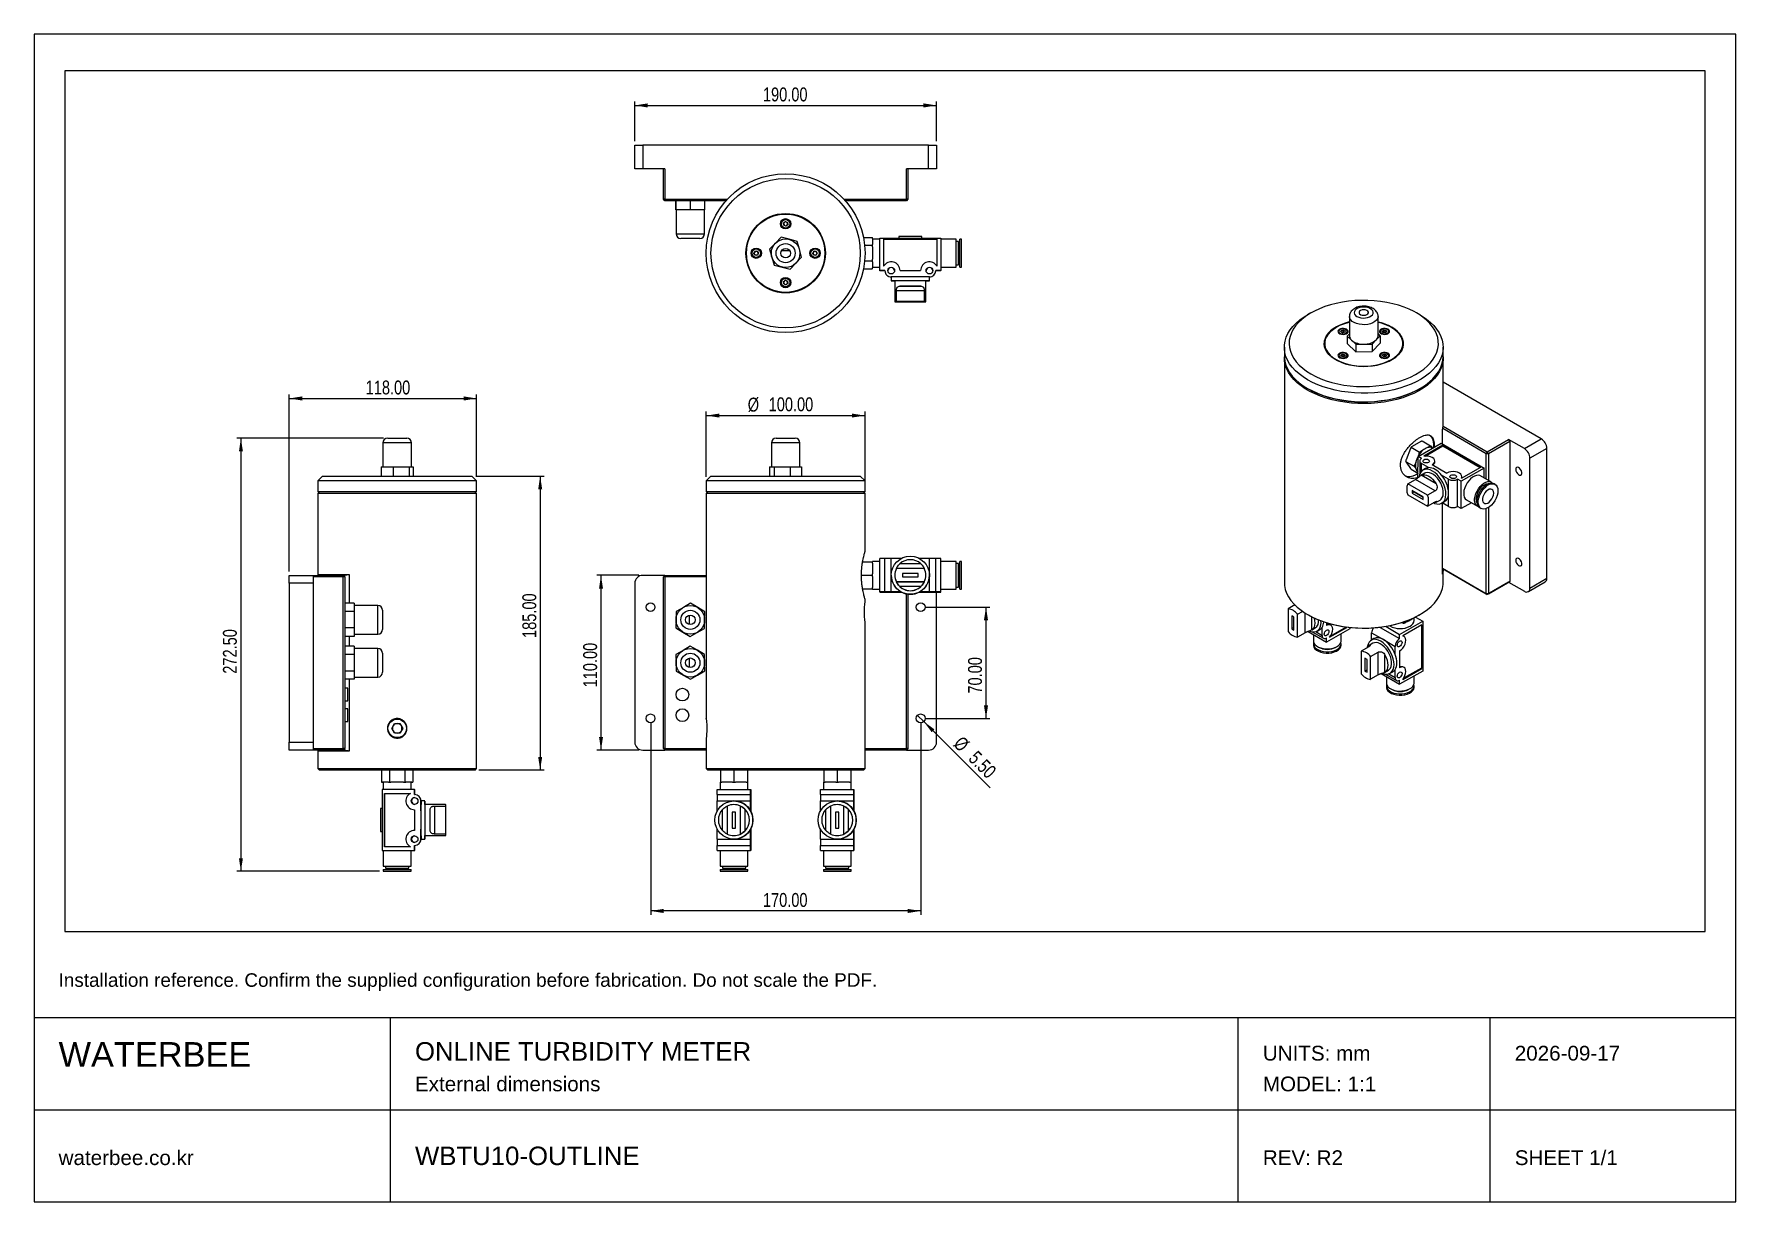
# Paper-space layout 'SHEET-1' of a CAD drawing. Header units: millimetres. Extents: x 10 to 287, y 10 to 200.
# The model-space entities are those that its viewports show. They can reach past a viewport. Long polylines and large blocks are cut down to what shows.
import ezdxf

# ---------------------------------------------------------------- set-up
doc = ezdxf.new("R2010")
doc.units = ezdxf.units.MM
doc.styles.add('SLDTEXTSTYLE1', font='arial.ttf', dxfattribs={"width": 0.75})
doc.styles.get("Standard").update_dxf_attribs({"font": 'arial.ttf'})
doc.dimstyles.new('SLDDIMSTYLE0', dxfattribs={"dimtxt": 3.5, "dimasz": 3.302, "dimexe": 0, "dimexo": 0.625, "dimgap": 0.875, "dimtad": 1, "dimrnd": 1e-09, "dimzin": 4, "dimtxsty": 'SLDTEXTSTYLE1', "dimsah": 1, "dimcen": 2.5, "dimazin": 1, "dimtfac": 1, "dimtmove": 0, "dimatfit": 3, "dimfrac": 2, "dimtzin": 12})
doc.dimstyles.new('SLDDIMSTYLE1', dxfattribs={"dimtxt": 3.5, "dimasz": 3.302, "dimexe": 0, "dimexo": 0.625, "dimgap": 0.875, "dimtad": 1, "dimrnd": 1e-09, "dimzin": 4, "dimtxsty": 'SLDTEXTSTYLE1', "dimblk1": 'NONE', "dimsah": 1, "dimcen": 0, "dimazin": 1, "dimtfac": 1, "dimtmove": 0, "dimatfit": 3, "dimldrblk": 'NONE', "dimfrac": 2, "dimtzin": 12})

psp = doc.layouts.new('SHEET-1')

# ---------------------------------------------------------------- texts
for s, height, p in [('Installation reference. Confirm the supplied configuration before fabrication. Do not scale the PDF.', 2.2, (14, 45)), ('ONLINE TURBIDITY METER', 3, (72, 33)), ('WATERBEE', 4, (14, 32)), ('UNITS: mm', 2.4, (210, 33)), ('2026-09-17', 2.4, (251, 33)), ('External dimensions', 2.4, (72, 28)), ('MODEL: 1:1', 2.4, (210, 28)), ('waterbee.co.kr', 2.4, (14, 16)), ('WBTU10-OUTLINE', 3, (72, 16)), ('REV: R2', 2.4, (210, 16)), ('SHEET 1/1', 2.4, (251, 16))]:
    psp.add_text(s, height=height).set_placement(p)

msp = doc.modelspace()

# ---------------------------------------------------------------- blocks, each defined once
blk = doc.blocks.new('_D')
at = {"color": 7, "linetype": 'Continuous', "lineweight": 0, "transparency": 16777216}
for p, q in [((522.6, 368.8), (563.7, 368.8)), ((561.2, 368.8), (561.2, 298.8)), ((522.6, 298.8), (563.7, 298.8))]:
    blk.add_line(p, q, dxfattribs=at)
at = {"color": 7, "linetype": 'Continuous', "lineweight": 18, "transparency": 16777216}
for points in [[(561.2, 368.8), (559.9, 360.5), (562.5, 360.5)], [(561.2, 298.8), (562.5, 307), (559.9, 307)]]:
    blk.add_solid(points, dxfattribs=at)
at = {"color": 7, "linetype": 'Continuous', "lineweight": 18, "transparency": 16777216, "insert": (549.9, 314.4), "char_height": 8.75, "attachment_point": 1, "rotation": 90, "style": 'SLDTEXTSTYLE1'}
blk.add_mtext('70.00', dxfattribs=at)
blk = doc.blocks.new('_D_1')
at = {"color": 7, "linetype": 'Continuous', "lineweight": 0, "transparency": 16777216}
for p, q in [((350.1, 296.3), (350.1, 175.1)), ((520.1, 296.3), (520.1, 175.1)), ((520.1, 177.6), (350.1, 177.6))]:
    blk.add_line(p, q, dxfattribs=at)
at = {"color": 7, "linetype": 'Continuous', "lineweight": 18, "transparency": 16777216}
for points in [[(350.1, 177.6), (358.3, 176.3), (358.3, 178.9)], [(520.1, 177.6), (511.8, 178.9), (511.8, 176.3)]]:
    blk.add_solid(points, dxfattribs=at)
at = {"color": 7, "linetype": 'Continuous', "lineweight": 18, "transparency": 16777216, "insert": (420.8, 188.9), "char_height": 8.75, "attachment_point": 1, "style": 'SLDTEXTSTYLE1'}
blk.add_mtext('170.00', dxfattribs=at)
blk = doc.blocks.new('_D_2')
at = {"color": 7, "linetype": 'Continuous', "lineweight": 0, "transparency": 16777216}
for q in [(518.1, 300.7), (563.8, 255.1)]:
    blk.add_line((522, 296.8), q, dxfattribs=at)
at = {"color": 7, "linetype": 'Continuous', "lineweight": 18, "transparency": 16777216}
blk.add_solid([(522, 296.8), (527, 290.1), (528.7, 291.9)], dxfattribs=at)
at = {"color": 7, "linetype": 'Continuous', "lineweight": 18, "transparency": 16777216, "char_height": 8.75, "attachment_point": 1, "rotation": 315, "style": 'SLDTEXTSTYLE1'}
for s, insert in [('%%c', (546.3, 288.3)), ('5.50', (555.8, 279.1))]:
    blk.add_mtext(s, dxfattribs=dict(at, insert=insert))
blk = doc.blocks.new('_None')
blk = doc.blocks.new('_D_3')
at = {"color": 7, "linetype": 'Continuous', "lineweight": 0, "transparency": 16777216}
for p, q in [((385.1, 450.8), (385.1, 491.8)), ((385.1, 489.3), (485.1, 489.3)), ((485.1, 444), (485.1, 491.8))]:
    blk.add_line(p, q, dxfattribs=at)
at = {"color": 7, "linetype": 'Continuous', "lineweight": 18, "transparency": 16777216}
for points in [[(385.1, 489.3), (393.3, 488.1), (393.3, 490.6)], [(485.1, 489.3), (476.8, 490.6), (476.8, 488.1)]]:
    blk.add_solid(points, dxfattribs=at)
at = {"color": 7, "linetype": 'Continuous', "lineweight": 18, "transparency": 16777216, "char_height": 8.75, "attachment_point": 1, "style": 'SLDTEXTSTYLE1'}
for s, insert in [('%%c', (411.2, 500.6)), ('100.00', (424.4, 500.8))]:
    blk.add_mtext(s, dxfattribs=dict(at, insert=insert))
blk = doc.blocks.new('_D_4')
at = {"color": 7, "linetype": 'Continuous', "lineweight": 0, "transparency": 16777216}
for p, q in [((342.6, 388.8), (316.3, 388.8)), ((318.8, 388.8), (318.8, 278.8)), ((342.6, 278.8), (316.3, 278.8))]:
    blk.add_line(p, q, dxfattribs=at)
at = {"color": 7, "linetype": 'Continuous', "lineweight": 18, "transparency": 16777216}
for points in [[(318.8, 388.8), (317.6, 380.5), (320.1, 380.5)], [(318.8, 278.8), (320.1, 287), (317.6, 287)]]:
    blk.add_solid(points, dxfattribs=at)
at = {"color": 7, "linetype": 'Continuous', "lineweight": 18, "transparency": 16777216, "insert": (307.6, 318.3), "char_height": 8.75, "attachment_point": 1, "rotation": 90, "style": 'SLDTEXTSTYLE1'}
blk.add_mtext('110.00', dxfattribs=at)
blk = doc.blocks.new('_D_5')
at = {"color": 7, "linetype": 'Continuous', "lineweight": 0, "transparency": 16777216}
for p, q in [((340.1, 662), (340.1, 687)), ((530.1, 662), (530.1, 687)), ((340.1, 684.5), (530.1, 684.5))]:
    blk.add_line(p, q, dxfattribs=at)
at = {"color": 7, "linetype": 'Continuous', "lineweight": 18, "transparency": 16777216}
for points in [[(340.1, 684.5), (348.3, 683.2), (348.3, 685.8)], [(530.1, 684.5), (521.8, 685.8), (521.8, 683.2)]]:
    blk.add_solid(points, dxfattribs=at)
at = {"color": 7, "linetype": 'Continuous', "lineweight": 18, "transparency": 16777216, "insert": (420.8, 695.8), "char_height": 8.75, "attachment_point": 1, "style": 'SLDTEXTSTYLE1'}
blk.add_mtext('190.00', dxfattribs=at)
blk = doc.blocks.new('_D_6')
at = {"color": 7, "linetype": 'Continuous', "lineweight": 0, "transparency": 16777216}
for p, q in [((122.5, 391.3), (122.5, 502.6)), ((122.5, 500.1), (240.5, 500.1)), ((240.5, 450.8), (240.5, 502.6))]:
    blk.add_line(p, q, dxfattribs=at)
at = {"color": 7, "linetype": 'Continuous', "lineweight": 18, "transparency": 16777216}
for points in [[(122.5, 500.1), (130.8, 498.8), (130.8, 501.4)], [(240.5, 500.1), (232.3, 501.4), (232.3, 498.8)]]:
    blk.add_solid(points, dxfattribs=at)
at = {"color": 7, "linetype": 'Continuous', "lineweight": 18, "transparency": 16777216, "insert": (170.7, 511.4), "char_height": 8.75, "attachment_point": 1, "style": 'SLDTEXTSTYLE1'}
blk.add_mtext('118.00', dxfattribs=at)
blk = doc.blocks.new('_D_7')
at = {"color": 7, "linetype": 'Continuous', "lineweight": 0, "transparency": 16777216}
for p, q in [((240, 451.3), (283, 451.3)), ((280.5, 451.3), (280.5, 266.3)), ((242, 266.3), (283, 266.3))]:
    blk.add_line(p, q, dxfattribs=at)
at = {"color": 7, "linetype": 'Continuous', "lineweight": 18, "transparency": 16777216}
for points in [[(280.5, 451.3), (279.3, 443), (281.8, 443)], [(280.5, 266.3), (281.8, 274.5), (279.3, 274.5)]]:
    blk.add_solid(points, dxfattribs=at)
at = {"color": 7, "linetype": 'Continuous', "lineweight": 18, "transparency": 16777216, "insert": (269.3, 349.4), "char_height": 8.75, "attachment_point": 1, "rotation": 90, "style": 'SLDTEXTSTYLE1'}
blk.add_mtext('185.00', dxfattribs=at)
blk = doc.blocks.new('_D_8')
at = {"color": 7, "linetype": 'Continuous', "lineweight": 0, "transparency": 16777216}
for p, q in [((182, 475.1), (89.6, 475.1)), ((92.1, 475.1), (92.1, 202.6)), ((179.3, 202.6), (89.6, 202.6))]:
    blk.add_line(p, q, dxfattribs=at)
at = {"color": 7, "linetype": 'Continuous', "lineweight": 18, "transparency": 16777216}
for points in [[(92.1, 475.1), (90.9, 466.8), (93.4, 466.8)], [(92.1, 202.6), (93.4, 210.8), (90.9, 210.8)]]:
    blk.add_solid(points, dxfattribs=at)
at = {"color": 7, "linetype": 'Continuous', "lineweight": 18, "transparency": 16777216, "insert": (80.8, 326.9), "char_height": 8.75, "attachment_point": 1, "rotation": 90, "style": 'SLDTEXTSTYLE1'}
blk.add_mtext('272.50', dxfattribs=at)

# ---------------------------------------------------------------- dimensions: what is measured, and where the dimension line sits
at = {"color": 7, "linetype": 'Continuous', "lineweight": 18}
for base, p1, p2, angle, picture, middle in [((530.068, 684.516), (340.068, 659.516), (530.068, 659.516), 0, '_D_5', (438.558, 684.516)), ((240.531, 500.093), (122.531, 388.793), (240.531, 448.293), 0, '_D_6', (188.491, 500.093)), ((92.121, 202.593), (184.531, 475.093), (181.781, 202.593), 90, '_D_8', (92.121, 344.662)), ((280.531, 266.293), (237.531, 451.293), (239.531, 266.293), 90, '_D_7', (280.531, 367.179)), ((318.84, 278.793), (345.068, 388.793), (345.068, 278.793), 90, '_D_4', (318.84, 336.05)), ((561.184, 298.793), (520.068, 368.793), (520.068, 298.793), 90, '_D', (561.184, 328.992))]:
    dim = msp.add_linear_dim(base=base, p1=p1, p2=p2, angle=angle, dimstyle='SLDDIMSTYLE0', dxfattribs=at)
    dim.commit()
    dim.dimension.update_dxf_attribs({"geometry": picture, "text_midpoint": middle, "dimtype": 160})
dim = msp.add_linear_dim(base=(485.068, 489.341), p1=(385.068, 448.293), p2=(485.068, 441.493), angle=0, text='%%c<>', dimstyle='SLDDIMSTYLE0', dxfattribs=at)
dim.commit()
dim.dimension.update_dxf_attribs({"geometry": '_D_3', "text_midpoint": (435.549, 489.341), "dimtype": 160})
dim = msp.add_diameter_dim_2p(p1=(518.123, 300.738), p2=(522.012, 296.849), dimstyle='SLDDIMSTYLE1', dxfattribs=at)
dim.commit()
dim.dimension.update_dxf_attribs({"geometry": '_D_2', "text_midpoint": (551.484, 267.377), "dimtype": 163})
dim = msp.add_linear_dim(base=(350.068, 177.593), p1=(520.068, 298.793), p2=(350.068, 298.793), dimstyle='SLDDIMSTYLE0', dxfattribs=at)
dim.commit()
dim.dimension.update_dxf_attribs({"geometry": '_D_1', "text_midpoint": (438.54, 177.593), "dimtype": 160})

# ---------------------------------------------------------------- linework, layer by layer
at = {"color": 7, "linetype": 'Continuous', "lineweight": 25}
for p, q in [((340.068, 644.516), (340.068, 659.516)), ((340.068, 659.516), (345.068, 659.516)), ((345.068, 659.516), (345.068, 644.516)), ((525.068, 659.516), (345.068, 659.516)), ((525.068, 644.516), (525.068, 659.516)), ((525.068, 659.516), (530.068, 659.516)), ((530.068, 659.516), (530.068, 644.516)), ((345.068, 644.516), (340.068, 644.516)), ((359.068, 644.516), (345.068, 644.516)), ((358.068, 625.516), (358.068, 644.516)), ((359.068, 644.516), (359.068, 625.516)), ((525.068, 644.516), (511.068, 644.516)), ((511.068, 625.516), (511.068, 644.516)), ((512.068, 644.516), (512.068, 625.516)), ((530.068, 644.516), (525.068, 644.516)), ((359.068, 624.516), (358.068, 625.516)), ((359.068, 625.516), (358.068, 625.516)), ((359.068, 625.516), (398.407, 625.516)), ((359.068, 625.516), (359.068, 624.516)), ((397.505, 624.516), (359.068, 624.516)), ((365.982, 618.716), (365.982, 624.516)), ((366.157, 618.716), (366.157, 624.516)), ((375.243, 618.716), (375.243, 624.516)), ((384.154, 618.716), (384.154, 624.516)), ((471.729, 625.516), (511.068, 625.516)), ((511.068, 624.516), (472.631, 624.516)), ((511.068, 625.516), (511.068, 624.516)), ((512.068, 625.516), (511.068, 625.516)), ((512.068, 625.516), (511.068, 624.516)), ((366.069, 618.716), (365.982, 618.716)), ((366.068, 618.716), (366.068, 603.716)), ((366.157, 618.716), (366.069, 618.716)), ((370.7, 618.716), (366.157, 618.716)), ((375.243, 618.716), (370.7, 618.716)), ((379.698, 618.716), (375.243, 618.716)), ((384.154, 618.716), (379.698, 618.716)), ((384.068, 603.716), (384.068, 618.716)), ((433.766, 610.639), (434.956, 611.455)), ((434.956, 611.455), (436.258, 610.832)), ((436.258, 610.832), (436.37, 609.393)), ((381.068, 600.716), (369.068, 600.716)), ((432.243, 601.517), (428.619, 597.793)), ((437.28, 600.24), (432.243, 601.517)), ((433.877, 609.2), (433.766, 610.639)), ((435.18, 608.577), (433.877, 609.2)), ((436.37, 609.393), (435.18, 608.577)), ((442.317, 598.963), (437.28, 600.24)), ((484.095, 601.331), (489.643, 601.331)), ((489.768, 600.866), (489.651, 601.303)), ((489.768, 600.829), (489.768, 600.866)), ((489.768, 600.829), (489.768, 599.927)), ((494.368, 600.266), (489.768, 600.266)), ((494.368, 601.067), (532.768, 601.067)), ((494.368, 580.567), (494.368, 601.067)), ((530.368, 600.367), (496.768, 600.367)), ((496.768, 600.367), (496.768, 583.252)), ((496.768, 600.364), (530.368, 600.364)), ((506.368, 602.016), (506.368, 601.067)), ((520.768, 601.067), (520.768, 602.016)), ((530.368, 583.252), (530.368, 600.367)), ((532.768, 601.067), (532.768, 580.567)), ((542.514, 600.266), (532.768, 600.266)), ((542.514, 582.766), (542.514, 600.266)), ((545.768, 600.266), (544.768, 600.266)), ((544.768, 582.766), (544.768, 600.266)), ((545.768, 582.766), (545.768, 600.266)), ((415.129, 591.404), (415.752, 592.706)), ((415.945, 590.214), (415.129, 591.404)), ((415.752, 592.706), (417.191, 592.818)), ((417.384, 590.325), (415.945, 590.214)), ((417.191, 592.818), (418.007, 591.627)), ((418.007, 591.627), (417.384, 590.325)), ((428.619, 597.793), (424.994, 594.07)), ((424.994, 594.07), (426.407, 589.069)), ((432.631, 593.266), (437.505, 593.266)), ((443.729, 593.962), (442.317, 598.963)), ((445.141, 588.962), (443.729, 593.962)), ((452.129, 591.404), (452.752, 592.706)), ((452.945, 590.214), (452.129, 591.404)), ((452.752, 592.706), (454.191, 592.818)), ((454.384, 590.325), (452.945, 590.214)), ((454.191, 592.818), (455.007, 591.627)), ((455.007, 591.627), (454.384, 590.325)), ((484.822, 596.465), (489.643, 596.465)), ((489.768, 599.927), (489.768, 597.868)), ((489.768, 597.868), (489.768, 596.966)), ((489.768, 595.452), (489.768, 596.966)), ((489.768, 595.452), (489.768, 593.634)), ((489.768, 593.634), (489.768, 589.48)), ((489.768, 589.48), (489.768, 587.662)), ((543.802, 598.866), (542.514, 598.866)), ((543.802, 584.166), (543.802, 598.866)), ((544.768, 597.641), (543.802, 597.641)), ((426.407, 589.069), (427.819, 584.069)), ((427.819, 584.069), (432.856, 582.792)), ((432.856, 582.792), (437.893, 581.515)), ((437.893, 581.515), (441.517, 585.238)), ((441.517, 585.238), (445.141, 588.962)), ((484.095, 581.701), (489.643, 581.701)), ((484.831, 586.65), (489.643, 586.65)), ((489.65, 581.728), (489.643, 581.701)), ((489.651, 581.728), (489.768, 582.166)), ((489.768, 586.139), (489.768, 587.662)), ((489.768, 586.139), (489.768, 585.222)), ((489.768, 585.222), (489.768, 583.128)), ((489.768, 583.128), (489.768, 582.211)), ((489.768, 582.766), (494.368, 582.766)), ((489.768, 582.166), (489.768, 582.211)), ((497.568, 580.567), (494.368, 580.567)), ((494.368, 580.465), (494.368, 580.567)), ((497.568, 580.465), (494.368, 580.465)), ((497.568, 580.465), (497.568, 580.567)), ((507.068, 580.567), (520.068, 580.567)), ((532.768, 580.567), (529.568, 580.567)), ((529.568, 580.465), (529.568, 580.567)), ((532.768, 580.465), (529.568, 580.465)), ((532.768, 582.766), (542.514, 582.766)), ((532.768, 580.465), (532.768, 580.567)), ((542.514, 584.166), (543.802, 584.166)), ((543.802, 585.391), (544.768, 585.391)), ((544.768, 582.766), (545.768, 582.766)), ((433.766, 573.639), (434.956, 574.455)), ((433.877, 572.2), (433.766, 573.639)), ((435.18, 571.577), (433.877, 572.2)), ((434.956, 574.455), (436.258, 573.832)), ((436.37, 572.393), (435.18, 571.577)), ((436.258, 573.832), (436.37, 572.393)), ((507.758, 576.567), (501.568, 576.567)), ((501.568, 576.516), (501.568, 576.567)), ((501.568, 576.516), (501.568, 574.116)), ((503.818, 574.116), (503.818, 561.016)), ((520.142, 570.801), (506.994, 570.801)), ((525.568, 576.567), (519.377, 576.567)), ((523.318, 561.016), (523.318, 574.116)), ((525.568, 576.516), (525.568, 576.567)), ((525.568, 574.116), (525.568, 576.516)), ((504.769, 561.037), (504.769, 567.787)), ((522.367, 567.787), (504.769, 567.787)), ((522.367, 561.037), (504.769, 561.037)), ((504.769, 560.996), (522.367, 560.996)), ((508.568, 561.021), (508.568, 561.011)), ((518.568, 561.021), (508.568, 561.021)), ((508.568, 561.011), (518.568, 561.011)), ((518.568, 561.011), (518.568, 561.021)), ((522.367, 567.787), (522.367, 561.037)), ((765.784, 553.912), (763.662, 552.686)), ((790.024, 551.713), (790.024, 539.465)), ((808.024, 539.465), (808.024, 551.713)), ((834.385, 552.686), (832.263, 553.912)), ((781.591, 544.79), (781.449, 544.708)), ((783.192, 542.199), (783.192, 541.281)), ((784.581, 542.004), (784.846, 542.823)), ((785.677, 541.462), (784.581, 542.004)), ((784.846, 542.823), (786.207, 543.1)), ((784.846, 541.873), (784.846, 542.823)), ((785.005, 541.794), (785.526, 541.9)), ((785.526, 541.9), (786.207, 542.039)), ((785.804, 541.487), (785.655, 541.473)), ((787.039, 541.739), (785.677, 541.462)), ((786.207, 543.1), (787.303, 542.558)), ((786.207, 542.039), (786.207, 543.1)), ((786.207, 542.039), (786.755, 541.768)), ((786.868, 541.704), (786.755, 541.768)), ((786.755, 541.768), (786.879, 541.706)), ((787.303, 542.558), (787.039, 541.739)), ((790.024, 540.82), (788.632, 539.384)), ((788.632, 539.384), (788.632, 534.648)), ((788.632, 539.384), (791.291, 536.807)), ((788.692, 541.281), (788.692, 542.199)), ((791.291, 536.807), (793.949, 534.23)), ((804.341, 534.31), (806.878, 536.928)), ((806.878, 536.928), (809.415, 539.546)), ((809.415, 539.546), (808.024, 540.895)), ((809.355, 542.199), (809.355, 541.281)), ((809.415, 539.546), (809.415, 534.81)), ((810.686, 542.434), (811.625, 543.067)), ((811.166, 541.648), (810.686, 542.434)), ((811.146, 541.682), (811.155, 541.689)), ((811.155, 541.689), (811.625, 542.005)), ((812.585, 541.495), (811.166, 541.648)), ((811.625, 543.067), (813.044, 542.914)), ((811.625, 542.005), (811.625, 543.067)), ((811.625, 542.005), (812.334, 541.929)), ((812.334, 541.929), (813.044, 541.852)), ((813.524, 542.128), (812.585, 541.495)), ((813.044, 542.914), (813.524, 542.128)), ((813.044, 541.852), (813.044, 542.914)), ((813.044, 541.852), (813.064, 541.818)), ((814.855, 541.281), (814.855, 542.199)), ((816.598, 544.708), (816.457, 544.79)), ((749.024, 532.28), (749.024, 526.727)), ((749.024, 525.747), (749.024, 384.486)), ((774.174, 534.566), (774.174, 533.151)), ((783.192, 527.096), (783.192, 526.177)), ((783.349, 526.567), (783.192, 527.096)), ((784.523, 527.33), (785.462, 527.963)), ((785.003, 526.544), (784.523, 527.33)), ((784.983, 526.578), (784.992, 526.585)), ((784.992, 526.585), (785.462, 526.902)), ((786.422, 526.392), (785.003, 526.544)), ((785.462, 527.963), (786.881, 527.81)), ((785.462, 526.902), (785.462, 527.963)), ((785.462, 526.902), (786.171, 526.825)), ((786.171, 526.825), (786.881, 526.749)), ((787.361, 527.025), (786.422, 526.392)), ((786.881, 527.81), (787.361, 527.025)), ((786.881, 526.749), (786.881, 527.81)), ((786.881, 526.749), (786.902, 526.715)), ((788.632, 534.648), (793.949, 529.494)), ((788.692, 526.177), (788.692, 527.096)), ((793.949, 534.23), (799.145, 534.27)), ((793.949, 534.23), (793.949, 529.494)), ((793.949, 529.494), (804.341, 529.574)), ((799.145, 534.27), (804.341, 534.31)), ((804.341, 529.574), (809.415, 534.81)), ((804.341, 534.31), (804.341, 529.574)), ((809.355, 527.096), (809.355, 526.177)), ((810.744, 526.9), (811.008, 527.719)), ((811.84, 526.358), (810.744, 526.9)), ((811.008, 527.719), (812.37, 527.996)), ((811.008, 526.769), (811.008, 527.719)), ((811.168, 526.69), (811.689, 526.796)), ((811.689, 526.796), (812.37, 526.935)), ((811.966, 526.384), (811.818, 526.369)), ((813.201, 526.636), (811.84, 526.358)), ((812.37, 527.996), (813.466, 527.455)), ((812.37, 526.935), (812.37, 527.996)), ((812.37, 526.935), (812.918, 526.664)), ((813.031, 526.601), (812.918, 526.664)), ((812.918, 526.664), (813.042, 526.603)), ((813.466, 527.455), (813.201, 526.636)), ((814.855, 526.177), (814.855, 527.096)), ((823.874, 533.151), (823.874, 534.566)), ((849.024, 526.727), (849.024, 532.28)), ((849.024, 484.185), (849.024, 525.747)), ((763.662, 506.32), (763.804, 506.238)), ((834.243, 506.238), (834.385, 506.32)), ((910.746, 474.715), (849.024, 510.347)), ((848.951, 482.631), (876.805, 466.551)), ((181.531, 472.093), (181.531, 457.093)), ((184.531, 475.093), (196.531, 475.093)), ((199.531, 457.093), (199.531, 472.093)), ((426.068, 472.093), (426.068, 457.093)), ((429.068, 475.093), (441.068, 475.093)), ((444.068, 457.093), (444.068, 472.093)), ((835.041, 473.042), (829.532, 469.893)), ((833.213, 463.637), (847.708, 471.923)), ((835.845, 473.4), (841.113, 470.359)), ((847.708, 471.923), (874.861, 456.248)), ((848.566, 471.429), (848.566, 480.288)), ((876.098, 465.326), (848.741, 481.119)), ((876.805, 466.551), (890.24, 474.307)), ((890.947, 473.082), (877.512, 465.326)), ((900.14, 468.592), (890.24, 474.307)), ((890.24, 474.307), (890.947, 473.082)), ((890.947, 473.082), (890.947, 384.896)), ((900.14, 468.592), (910.746, 474.715)), ((828.456, 468.561), (825.678, 461.464)), ((828.905, 469.433), (834.173, 466.391)), ((833.157, 450.282), (833.213, 463.637)), ((835.476, 462.33), (833.213, 463.637)), ((833.9, 465.418), (833.252, 463.761)), ((836.263, 467.485), (834.977, 466.749)), ((848.911, 470.661), (836.809, 463.742)), ((837.692, 463.839), (848.909, 470.252)), ((840.486, 469.899), (839.2, 469.163)), ((842.19, 468.879), (841.556, 469.795)), ((842.286, 468.824), (842.077, 468.945)), ((848.909, 470.252), (848.911, 470.661)), ((848.909, 470.252), (872.312, 456.741)), ((872.669, 456.945), (848.911, 470.661)), ((876.805, 466.551), (876.098, 465.326)), ((877.512, 465.326), (876.098, 465.326)), ((876.098, 449.304), (876.098, 465.326)), ((877.512, 465.326), (876.805, 466.551)), ((877.512, 465.326), (877.512, 448.488)), ((914.282, 468.591), (903.675, 462.468)), ((903.675, 380.814), (903.675, 462.468)), ((914.282, 386.937), (914.282, 468.591)), ((143.531, 451.293), (140.531, 448.293)), ((143.531, 451.293), (237.531, 451.293)), ((180.53, 457.093), (180.53, 451.293)), ((180.53, 457.093), (184.253, 457.093)), ((184.253, 457.093), (187.977, 457.093)), ((187.977, 457.093), (187.977, 451.293)), ((187.977, 457.093), (192.977, 457.093)), ((192.977, 457.093), (197.978, 457.093)), ((197.978, 457.093), (197.978, 451.293)), ((197.978, 457.093), (199.255, 457.093)), ((199.255, 457.093), (200.532, 457.093)), ((200.532, 457.093), (200.532, 451.293)), ((240.531, 448.293), (237.531, 451.293)), ((388.068, 451.293), (385.068, 448.293)), ((388.068, 451.293), (435.068, 451.293)), ((424.994, 457.093), (424.994, 451.293)), ((424.994, 457.093), (426.407, 457.093)), ((426.407, 457.093), (427.819, 457.093)), ((427.819, 457.093), (427.819, 451.293)), ((427.819, 457.093), (432.856, 457.093)), ((432.856, 457.093), (437.893, 457.093)), ((435.068, 451.293), (482.068, 451.293)), ((437.893, 457.093), (437.893, 451.293)), ((437.893, 457.093), (441.517, 457.093)), ((441.517, 457.093), (445.141, 457.093)), ((445.141, 457.093), (445.141, 451.293)), ((485.068, 448.293), (482.068, 451.293)), ((825.405, 460.491), (830.674, 457.45)), ((825.672, 460.029), (828.403, 456.082)), ((828.846, 455.518), (833.168, 453.023)), ((831.117, 456.886), (831.755, 455.965)), ((831.771, 459.978), (831.123, 458.321)), ((834.304, 460.714), (834.27, 452.584)), ((837.389, 453.082), (834.985, 451.708)), ((834.995, 451.691), (835.235, 451.841)), ((844.533, 446.473), (835.235, 451.841)), ((839.853, 456.554), (835.476, 459.081)), ((837.969, 456.006), (836.272, 455.035)), ((842.193, 458.453), (851.386, 453.146)), ((843.802, 460.265), (843.804, 460.675)), ((852.446, 449.284), (848.069, 451.811)), ((874.861, 456.248), (860.366, 447.962)), ((860.567, 450.027), (872.669, 456.945)), ((860.773, 450.468), (860.775, 450.878)), ((879.374, 447.413), (872.482, 451.392)), ((874.835, 450.034), (874.861, 456.248)), ((140.531, 448.293), (140.531, 441.493)), ((240.531, 448.293), (140.531, 448.293)), ((140.531, 441.493), (140.731, 441.293)), ((140.531, 441.493), (240.531, 441.493)), ((141.531, 441.293), (140.531, 440.293)), ((140.531, 440.293), (140.531, 389.393)), ((240.531, 440.293), (140.531, 440.293)), ((240.331, 441.293), (140.731, 441.293)), ((240.531, 440.293), (239.531, 441.293)), ((240.331, 441.293), (240.531, 441.493)), ((240.531, 441.493), (240.531, 448.293)), ((240.531, 267.293), (240.531, 440.293)), ((385.068, 448.293), (385.068, 441.493)), ((435.068, 448.293), (385.068, 448.293)), ((385.068, 441.493), (385.268, 441.293)), ((385.068, 441.493), (435.068, 441.493)), ((386.068, 441.293), (385.068, 440.293)), ((385.068, 440.293), (385.068, 298.575)), ((485.068, 440.293), (385.068, 440.293)), ((435.068, 441.293), (385.268, 441.293)), ((485.068, 448.293), (435.068, 448.293)), ((435.068, 441.493), (485.068, 441.493)), ((484.868, 441.293), (435.068, 441.293)), ((485.068, 440.293), (484.068, 441.293)), ((484.868, 441.293), (485.068, 441.493)), ((485.068, 441.493), (485.068, 448.293)), ((485.068, 403.793), (485.068, 440.293)), ((826.729, 439.476), (839.172, 432.293)), ((826.757, 446.352), (831.53, 449.08)), ((839.201, 439.168), (826.757, 446.352)), ((829.433, 442.182), (829.426, 440.545)), ((830.84, 441.353), (829.426, 440.545)), ((829.426, 440.545), (836.497, 436.463)), ((836.504, 438.1), (829.433, 442.182)), ((830.84, 441.369), (830.84, 441.353)), ((830.84, 441.353), (836.504, 438.084)), ((843.974, 441.897), (831.53, 449.08)), ((843.974, 441.897), (839.201, 439.168)), ((852.374, 432.095), (852.41, 440.689)), ((852.41, 440.689), (852.446, 449.284)), ((858.031, 432.079), (858.103, 449.268)), ((860.366, 447.962), (858.103, 449.268)), ((860.294, 430.773), (860.366, 447.962)), ((881.675, 446.085), (880.968, 446.493)), ((836.497, 436.463), (836.504, 438.1)), ((839.172, 432.293), (843.945, 435.021)), ((844.663, 434.779), (847.067, 436.153)), ((848.184, 434.2), (849.881, 435.17)), ((852.374, 432.095), (848.457, 434.356)), ((848.566, 389.489), (848.566, 434.294)), ((860.294, 430.773), (858.031, 432.079)), ((866.777, 434.479), (860.294, 430.773)), ((863.733, 436.236), (870.625, 432.258)), ((872.218, 431.337), (872.926, 430.929)), ((876.098, 377.14), (876.098, 430.805)), ((877.512, 431.489), (877.512, 377.14)), ((483.524, 397.317), (489.643, 397.317)), ((494.368, 397.543), (489.768, 397.543)), ((489.768, 397.543), (489.768, 397.303)), ((489.768, 396.443), (489.768, 397.312)), ((489.768, 396.443), (489.768, 394.872)), ((494.368, 378.347), (494.368, 399.346)), ((497.568, 399.346), (494.368, 399.346)), ((497.568, 378.347), (497.568, 399.346)), ((507.737, 399.366), (501.568, 399.366)), ((525.568, 399.366), (519.398, 399.366)), ((529.568, 378.347), (529.568, 399.346)), ((532.768, 399.346), (529.568, 399.346)), ((532.768, 378.347), (532.768, 399.346)), ((542.514, 397.543), (532.768, 397.543)), ((542.514, 380.043), (542.514, 397.543)), ((545.768, 397.543), (544.768, 397.543)), ((544.768, 380.043), (544.768, 397.543)), ((545.768, 380.043), (545.768, 397.543)), ((122.531, 388.793), (137.531, 388.793)), ((122.531, 383.793), (122.531, 388.793)), ((137.531, 388.793), (137.531, 383.793)), ((137.531, 388.793), (156.531, 388.793)), ((156.531, 387.793), (137.531, 387.793)), ((140.531, 389.393), (141.031, 388.893)), ((140.531, 389.393), (160.272, 389.393)), ((157.531, 388.893), (141.031, 388.893)), ((156.531, 388.793), (156.531, 387.793)), ((156.531, 388.793), (157.531, 387.793)), ((156.531, 279.793), (156.531, 387.793)), ((157.531, 387.793), (156.531, 387.793)), ((157.531, 387.793), (157.531, 389.019)), ((157.531, 387.793), (157.531, 279.793)), ((160.272, 389.393), (160.272, 371.184)), ((359.068, 388.793), (345.068, 388.793)), ((359.068, 388.793), (358.068, 387.793)), ((358.068, 279.793), (358.068, 387.793)), ((359.068, 387.793), (358.068, 387.793)), ((359.068, 388.793), (359.068, 387.793)), ((359.068, 388.793), (385.068, 388.793)), ((359.068, 387.793), (359.068, 279.793)), ((385.068, 387.793), (359.068, 387.793)), ((482.779, 388.841), (489.643, 388.841)), ((489.768, 394.872), (489.768, 391.285)), ((489.768, 391.285), (489.768, 389.715)), ((489.768, 387.962), (489.768, 389.715)), ((489.768, 387.962), (489.768, 386.382)), ((489.768, 386.382), (489.768, 382.776)), ((501.568, 388.878), (501.568, 388.866)), ((501.568, 378.366), (501.568, 388.866)), ((503.818, 388.941), (503.818, 388.878)), ((522.367, 393.141), (504.769, 393.141)), ((520.142, 396.094), (506.994, 396.094)), ((508.568, 389.941), (508.568, 387.941)), ((518.568, 389.941), (508.568, 389.941)), ((518.568, 389.932), (508.568, 389.932)), ((508.568, 387.941), (518.568, 387.941)), ((518.568, 387.941), (518.568, 389.941)), ((523.318, 388.878), (523.318, 388.941)), ((525.568, 388.866), (525.568, 388.878)), ((525.568, 378.366), (525.568, 388.866)), ((543.802, 396.143), (542.514, 396.143)), ((543.802, 381.443), (543.802, 396.143)), ((544.768, 394.918), (543.802, 394.918)), ((848.566, 393.034), (876.098, 377.14)), ((876.805, 376.731), (848.566, 393.034)), ((849.024, 384.486), (849.024, 392.769)), ((903.675, 380.814), (914.282, 386.937)), ((137.531, 383.793), (122.531, 383.793)), ((122.531, 383.793), (122.531, 283.793)), ((137.531, 383.793), (137.531, 283.793)), ((340.068, 383.793), (340.068, 283.793)), ((483.518, 380.317), (489.643, 380.317)), ((483.527, 380.269), (489.643, 380.269)), ((489.768, 382.776), (489.768, 381.196)), ((489.768, 380.312), (489.768, 381.196)), ((489.768, 380.312), (489.768, 380.303)), ((489.768, 380.303), (489.768, 380.043)), ((489.768, 380.043), (494.368, 380.043)), ((497.568, 378.347), (494.368, 378.347)), ((494.368, 378.347), (494.368, 378.247)), ((494.368, 378.247), (507.979, 378.247)), ((496.768, 378.255), (496.768, 378.334)), ((507.964, 378.255), (496.768, 378.255)), ((507.758, 378.366), (501.568, 378.366)), ((504.769, 384.709), (504.769, 384.741)), ((504.769, 384.741), (522.367, 384.741)), ((522.367, 384.709), (504.769, 384.709)), ((520.142, 381.694), (506.994, 381.694)), ((507.068, 378.347), (507.794, 378.347)), ((511.068, 279.793), (511.068, 377.129)), ((512.068, 376.96), (512.068, 279.793)), ((519.157, 378.247), (532.768, 378.247)), ((530.368, 378.255), (519.172, 378.255)), ((519.342, 378.347), (520.068, 378.347)), ((525.568, 378.366), (519.377, 378.366)), ((522.367, 384.741), (522.367, 384.709)), ((532.768, 378.347), (529.568, 378.347)), ((530.068, 283.793), (530.068, 378.247)), ((530.368, 378.334), (530.368, 378.255)), ((532.768, 380.043), (542.514, 380.043)), ((532.768, 378.247), (532.768, 378.347)), ((542.514, 381.443), (543.802, 381.443)), ((543.802, 382.668), (544.768, 382.668)), ((544.768, 380.043), (545.768, 380.043)), ((877.512, 377.14), (876.098, 377.14)), ((876.098, 377.14), (876.805, 376.731)), ((890.24, 384.487), (876.805, 376.731)), ((877.512, 377.14), (876.805, 376.731)), ((877.512, 377.14), (890.947, 384.896)), ((890.947, 384.896), (890.24, 384.487)), ((890.24, 384.487), (900.14, 378.772)), ((902.64, 378.525), (913.246, 384.648)), ((163.331, 371.184), (157.531, 371.184)), ((163.331, 366.14), (157.531, 366.14)), ((163.331, 371.184), (163.331, 368.662)), ((178.331, 369.793), (163.331, 369.793)), ((163.331, 368.662), (163.331, 366.14)), ((163.331, 366.14), (163.331, 360.945)), ((181.331, 366.793), (181.331, 354.793)), ((366.157, 366.14), (366.069, 360.945)), ((370.7, 368.662), (366.157, 366.14)), ((375.243, 371.184), (370.7, 368.662)), ((379.698, 368.511), (375.243, 371.184)), ((384.154, 365.837), (379.698, 368.511)), ((384.067, 360.642), (384.154, 365.837)), ((485.068, 371.931), (485.068, 373.809)), ((755.638, 370.138), (751.424, 367.726)), ((751.424, 367.726), (751.424, 353.357)), ((755.125, 369.844), (755.443, 370.337)), ((755.329, 370.454), (755.289, 370.118)), ((757.337, 364.282), (760.495, 366.089)), ((163.331, 355.749), (157.531, 355.749)), ((163.331, 360.945), (163.331, 355.749)), ((163.331, 355.749), (163.331, 353.076)), ((366.069, 360.945), (365.982, 355.749)), ((365.982, 355.749), (370.437, 353.076)), ((374.568, 357.835), (374.568, 363.751)), ((379.436, 352.924), (383.979, 355.446)), ((383.979, 355.446), (384.067, 360.642)), ((485.068, 267.293), (485.068, 359.71)), ((755.085, 362.492), (753.677, 363.312)), ((753.677, 363.312), (753.677, 355.147)), ((755.085, 355.953), (753.677, 355.147)), ((753.677, 355.147), (755.085, 354.327)), ((755.085, 354.327), (755.085, 362.492)), ((757.337, 349.913), (757.337, 364.282)), ((763.662, 364.079), (764.37, 363.67)), ((766.374, 354.462), (766.099, 354.315)), ((766.109, 354.297), (768.527, 355.681)), ((769.644, 353.728), (771.349, 354.703)), ((772.781, 351.015), (772.781, 356.07)), ((775.622, 358.816), (775.622, 357.132)), ((790.181, 355.093), (775.622, 346.762)), ((777.529, 349.813), (788.431, 356.051)), ((778.39, 357.393), (778.038, 357.598)), ((787.853, 356.127), (778.055, 350.52)), ((790.181, 355.846), (790.181, 355.093)), ((809.443, 356.029), (821.619, 348.97)), ((813.03, 356.562), (821.619, 351.583)), ((821.619, 351.583), (836.145, 359.934)), ((823.548, 358.791), (822.743, 358.917)), ((835.649, 357.689), (823.522, 350.717)), ((824.525, 359.515), (824.525, 358.741)), ((826.531, 359.792), (825.242, 359.051)), ((829.474, 361.484), (826.531, 359.792)), ((829.675, 361.6), (829.474, 361.484)), ((830.754, 360.359), (830.754, 362.114)), ((831.627, 362.553), (836.145, 359.934)), ((833.677, 363.67), (834.385, 364.079)), ((835.296, 357.486), (835.296, 330.458)), ((835.649, 330.253), (835.649, 357.689)), ((836.145, 359.934), (836.145, 328.579)), ((163.331, 350.402), (157.531, 350.402)), ((163.331, 344.185), (157.531, 344.185)), ((160.272, 350.402), (160.272, 344.185)), ((163.331, 353.076), (163.331, 350.402)), ((163.331, 351.793), (178.331, 351.793)), ((163.331, 344.185), (163.331, 341.551)), ((370.437, 353.076), (374.893, 350.402)), ((374.985, 344.185), (370.506, 341.551)), ((374.893, 350.402), (379.436, 352.924)), ((379.506, 341.623), (374.985, 344.185)), ((762.131, 352.656), (757.337, 349.913)), ((764.08, 353.484), (775.622, 346.762)), ((766.64, 353.243), (773.609, 349.184)), ((767.293, 351.613), (767.293, 347.579)), ((767.293, 345.739), (767.293, 344.922)), ((775.622, 346.762), (775.622, 349.375)), ((784.793, 347.579), (784.793, 352.009)), ((784.793, 344.922), (784.793, 345.739)), ((802.212, 343.91), (797.429, 341.16)), ((804.816, 346.046), (802.404, 344.66)), ((805.395, 348.975), (803.694, 347.997)), ((803.967, 352.665), (811.376, 348.37)), ((803.967, 348.153), (803.967, 352.665)), ((811.376, 348.37), (818.785, 344.075)), ((818.785, 339.02), (818.785, 344.075)), ((821.619, 348.97), (821.619, 351.583)), ((824.378, 350.462), (824.025, 350.667)), ((163.331, 338.917), (157.531, 338.917)), ((178.331, 342.793), (163.331, 342.793)), ((163.331, 341.551), (163.331, 338.917)), ((163.331, 338.917), (163.331, 333.721)), ((163.331, 333.721), (163.331, 328.525)), ((181.331, 339.793), (181.331, 338.965)), ((181.331, 338.965), (181.331, 327.793)), ((370.506, 341.551), (366.027, 338.917)), ((366.027, 338.917), (366.068, 333.721)), ((366.068, 333.721), (366.11, 328.525)), ((374.568, 330.835), (374.568, 336.751)), ((384.026, 339.061), (379.506, 341.623)), ((384.068, 333.865), (384.026, 339.061)), ((384.109, 328.669), (384.068, 333.865)), ((797.429, 341.16), (797.429, 326.791)), ((801.098, 335.931), (799.687, 336.749)), ((799.687, 336.749), (799.687, 328.584)), ((801.098, 327.766), (801.098, 335.931)), ((803.356, 337.724), (808.139, 340.474)), ((803.356, 323.355), (803.356, 337.724)), ((808.139, 326.104), (808.139, 340.474)), ((812.382, 327.915), (812.382, 338.652)), ((821.619, 341.213), (821.619, 330.598)), ((163.331, 328.525), (157.531, 328.525)), ((163.331, 323.401), (157.531, 323.401)), ((160.272, 323.401), (160.272, 278.193)), ((163.331, 328.525), (163.331, 325.963)), ((163.331, 325.963), (163.331, 323.401)), ((163.331, 324.793), (178.331, 324.793)), ((366.11, 328.525), (370.63, 325.963)), ((370.63, 325.963), (375.151, 323.401)), ((375.151, 323.401), (379.63, 326.035)), ((379.63, 326.035), (384.109, 328.669)), ((801.098, 329.395), (799.687, 328.584)), ((799.687, 328.584), (801.098, 327.766)), ((808.139, 326.104), (803.356, 323.355)), ((810.063, 326.927), (821.619, 320.228)), ((812.382, 327.915), (812.113, 327.772)), ((812.123, 327.754), (814.534, 329.141)), ((812.622, 326.699), (819.613, 322.646)), ((813.254, 325.077), (813.254, 321.046)), ((815.656, 327.19), (817.356, 328.168)), ((818.785, 324.478), (818.785, 329.532)), ((836.145, 328.579), (821.619, 320.228)), ((821.619, 320.228), (821.619, 322.841)), ((823.522, 323.281), (835.649, 330.253)), ((824.378, 330.865), (824.025, 331.07)), ((835.296, 330.458), (824.048, 323.991)), ((830.754, 321.046), (830.754, 325.48)), ((835.296, 330.458), (835.649, 330.253)), ((159.531, 317.793), (157.531, 317.793)), ((159.531, 309.793), (159.531, 317.793)), ((813.254, 319.205), (813.254, 318.389)), ((830.754, 318.389), (830.754, 319.205)), ((157.531, 309.793), (159.531, 309.793)), ((159.531, 304.793), (157.531, 304.793)), ((159.531, 296.793), (159.531, 304.793)), ((157.531, 296.793), (159.531, 296.793)), ((187.067, 292.493), (188.799, 295.493)), ((188.799, 289.493), (187.067, 292.493)), ((188.799, 295.493), (192.263, 295.493)), ((192.263, 289.493), (188.799, 289.493)), ((192.263, 295.493), (193.995, 292.493)), ((193.995, 292.493), (192.263, 289.493)), ((122.531, 283.793), (137.531, 283.793)), ((122.531, 278.793), (122.531, 283.793)), ((137.531, 278.793), (122.531, 278.793)), ((137.531, 283.793), (137.531, 278.793)), ((137.531, 279.793), (156.531, 279.793)), ((156.531, 278.793), (137.531, 278.793)), ((141.031, 278.693), (140.531, 278.193)), ((141.031, 278.693), (157.531, 278.693)), ((156.531, 279.793), (156.531, 278.793)), ((157.531, 279.793), (156.531, 278.793)), ((157.531, 279.793), (156.531, 279.793)), ((157.531, 278.568), (157.531, 279.793)), ((345.068, 278.793), (359.068, 278.793)), ((358.068, 279.793), (359.068, 278.793)), ((359.068, 279.793), (358.068, 279.793)), ((359.068, 279.793), (359.068, 278.793)), ((359.068, 279.793), (385.068, 279.793)), ((385.068, 278.793), (359.068, 278.793)), ((385.068, 286.42), (385.068, 267.293)), ((485.068, 279.793), (511.068, 279.793)), ((511.068, 278.793), (485.068, 278.793)), ((511.068, 279.793), (511.068, 278.793)), ((512.068, 279.793), (511.068, 278.793)), ((512.068, 279.793), (511.068, 279.793)), ((511.068, 278.793), (525.068, 278.793)), ((140.531, 278.193), (140.531, 267.293)), ((160.272, 278.193), (140.531, 278.193)), ((140.531, 267.293), (141.531, 266.293)), ((140.531, 267.293), (240.531, 267.293)), ((239.531, 266.293), (141.531, 266.293)), ((180.741, 266.175), (180.716, 266.169)), ((180.716, 266.169), (180.716, 258.718)), ((180.716, 266.169), (180.716, 258.718)), ((180.741, 266.175), (180.728, 266.172)), ((180.728, 258.714), (180.74, 258.711)), ((180.74, 258.711), (181.181, 258.593)), ((181.181, 266.293), (180.741, 266.175)), ((181.181, 258.593), (181.218, 258.593)), ((182.12, 258.593), (181.218, 258.593)), ((181.781, 258.593), (181.781, 253.993)), ((184.181, 258.593), (182.12, 258.593)), ((185.083, 258.593), (184.181, 258.593)), ((185.083, 258.593), (186.598, 258.593)), ((185.586, 266.169), (185.586, 258.718)), ((188.416, 258.593), (186.598, 258.593)), ((192.57, 258.593), (188.416, 258.593)), ((194.388, 258.593), (192.57, 258.593)), ((194.388, 258.593), (195.91, 258.593)), ((195.4, 266.169), (195.4, 258.718)), ((196.827, 258.593), (195.91, 258.593)), ((198.919, 258.593), (196.827, 258.593)), ((199.835, 258.593), (198.919, 258.593)), ((199.281, 253.993), (199.281, 258.593)), ((199.835, 258.593), (199.881, 258.593)), ((200.321, 266.175), (199.881, 266.293)), ((199.881, 258.593), (200.321, 258.711)), ((200.321, 266.175), (200.345, 266.169)), ((200.345, 258.718), (200.321, 258.711)), ((200.345, 266.169), (200.345, 258.718)), ((200.346, 266.169), (200.346, 266.169)), ((200.346, 266.169), (200.346, 258.718)), ((200.346, 258.718), (200.346, 258.718)), ((239.531, 266.293), (240.531, 267.293)), ((385.068, 267.293), (386.068, 266.293)), ((385.068, 267.293), (485.068, 267.293)), ((484.068, 266.293), (386.068, 266.293)), ((393.818, 258.593), (393.818, 253.993)), ((394.059, 258.593), (393.818, 258.593)), ((394.046, 266.169), (394.046, 258.718)), ((394.051, 258.593), (394.921, 258.593)), ((396.492, 258.593), (394.921, 258.593)), ((400.079, 258.593), (396.492, 258.593)), ((401.65, 258.593), (400.079, 258.593)), ((401.65, 258.593), (403.403, 258.593)), ((402.525, 266.169), (402.525, 258.718)), ((404.982, 258.593), (403.403, 258.593)), ((408.588, 258.593), (404.982, 258.593)), ((410.167, 258.593), (408.588, 258.593)), ((410.167, 258.593), (411.051, 258.593)), ((411.046, 266.169), (411.046, 258.718)), ((411.059, 258.593), (411.051, 258.593)), ((411.318, 258.593), (411.059, 258.593)), ((411.09, 266.169), (411.09, 258.718)), ((411.318, 253.993), (411.318, 258.593)), ((458.818, 258.593), (458.818, 253.993)), ((459.064, 258.593), (458.818, 258.593)), ((459.058, 266.169), (459.058, 258.718)), ((459.06, 258.593), (459.933, 258.593)), ((461.506, 258.593), (459.933, 258.593)), ((465.099, 258.593), (461.506, 258.593)), ((466.672, 258.593), (465.099, 258.593)), ((466.672, 258.593), (468.425, 258.593)), ((467.547, 266.169), (467.547, 258.718)), ((470.002, 258.593), (468.425, 258.593)), ((473.603, 258.593), (470.002, 258.593)), ((475.18, 258.593), (473.603, 258.593)), ((475.18, 258.593), (476.06, 258.593)), ((476.058, 266.169), (476.058, 258.718)), ((476.064, 258.593), (476.06, 258.593)), ((476.318, 258.593), (476.064, 258.593)), ((476.078, 266.169), (476.078, 258.718)), ((476.318, 253.993), (476.318, 258.593)), ((484.068, 266.293), (485.068, 267.293)), ((180.984, 253.993), (180.984, 215.593)), ((201.484, 253.993), (180.984, 253.993)), ((182.609, 251.593), (198.799, 251.593)), ((182.609, 217.993), (182.609, 251.593)), ((182.611, 251.593), (182.611, 217.993)), ((201.484, 250.793), (201.484, 253.993)), ((201.484, 253.993), (201.577, 253.993)), ((201.484, 250.793), (201.577, 250.793)), ((201.577, 250.793), (201.577, 253.993)), ((205.484, 240.603), (205.484, 246.793)), ((205.484, 246.793), (205.53, 246.793)), ((207.93, 246.793), (205.53, 246.793)), ((392.002, 240.622), (392.002, 246.793)), ((392.019, 253.993), (413.019, 253.993)), ((392.019, 250.793), (392.019, 253.993)), ((392.019, 250.793), (413.019, 250.793)), ((402.502, 246.793), (402.491, 246.793)), ((402.502, 246.793), (413.001, 246.793)), ((413.001, 240.603), (413.001, 246.793)), ((413.019, 250.793), (413.019, 253.993)), ((413.019, 253.993), (413.11, 253.993)), ((413.107, 251.593), (413.031, 251.593)), ((413.107, 240.408), (413.107, 251.593)), ((413.11, 253.993), (413.11, 240.402)), ((457.037, 240.612), (457.037, 246.793)), ((457.045, 253.993), (478.045, 253.993)), ((457.045, 250.793), (457.045, 253.993)), ((457.045, 250.793), (478.045, 250.793)), ((467.537, 246.793), (467.532, 246.793)), ((467.537, 246.793), (478.037, 246.793)), ((478.037, 240.603), (478.037, 246.793)), ((478.045, 250.793), (478.045, 253.993)), ((478.045, 253.993), (478.088, 253.993)), ((478.086, 251.593), (478.051, 251.593)), ((478.086, 240.512), (478.086, 251.593)), ((478.088, 253.993), (478.088, 240.509)), ((180.031, 241.993), (180.031, 241.993)), ((180.984, 241.993), (180.031, 241.993)), ((201.484, 241.293), (201.484, 228.293)), ((221.03, 244.543), (207.93, 244.543)), ((211.249, 228.219), (211.249, 241.368)), ((214.262, 243.592), (221.012, 243.592)), ((214.262, 225.994), (214.262, 243.592)), ((221.012, 243.592), (221.012, 225.994)), ((221.035, 239.793), (221.026, 239.793)), ((221.026, 239.793), (221.026, 229.793)), ((221.031, 244.543), (221.03, 244.543)), ((221.035, 229.793), (221.035, 239.793)), ((221.049, 225.994), (221.049, 243.592)), ((395.276, 228.219), (395.276, 241.368)), ((398.233, 243.592), (398.233, 225.994)), ((403.433, 239.793), (401.433, 239.793)), ((401.433, 239.793), (401.433, 229.793)), ((401.442, 239.793), (401.442, 229.793)), ((402.491, 244.543), (402.433, 244.543)), ((403.433, 229.793), (403.433, 239.793)), ((406.633, 243.592), (406.663, 243.592)), ((406.633, 225.994), (406.633, 243.592)), ((406.663, 225.994), (406.663, 243.592)), ((409.676, 228.219), (409.676, 241.368)), ((413.019, 241.293), (413.019, 240.571)), ((460.325, 228.219), (460.325, 241.368)), ((463.304, 243.592), (463.304, 225.994)), ((468.504, 239.793), (466.504, 239.793)), ((466.504, 239.793), (466.504, 229.793)), ((466.508, 239.793), (466.508, 229.793)), ((467.532, 244.543), (467.504, 244.543)), ((468.504, 229.793), (468.504, 239.793)), ((471.704, 243.592), (471.718, 243.592)), ((471.704, 225.994), (471.704, 243.592)), ((471.718, 225.994), (471.718, 243.592)), ((474.724, 228.219), (474.724, 241.368)), ((478.045, 241.293), (478.045, 240.587)), ((180.031, 227.593), (180.031, 227.593)), ((180.031, 227.593), (180.984, 227.593)), ((205.484, 222.793), (205.484, 228.984)), ((207.93, 225.043), (221.03, 225.043)), ((221.012, 225.994), (214.262, 225.994)), ((221.026, 229.793), (221.035, 229.793)), ((221.03, 225.043), (221.031, 225.043)), ((392.002, 222.793), (392.002, 228.965)), ((401.433, 229.793), (403.433, 229.793)), ((402.433, 225.043), (402.491, 225.043)), ((406.663, 225.994), (406.633, 225.994)), ((413.001, 222.793), (413.001, 228.984)), ((413.019, 229.016), (413.019, 228.293)), ((413.107, 217.993), (413.107, 229.178)), ((413.11, 229.184), (413.11, 215.593)), ((457.037, 222.793), (457.037, 228.975)), ((466.504, 229.793), (468.504, 229.793)), ((467.504, 225.043), (467.532, 225.043)), ((471.718, 225.994), (471.704, 225.994)), ((478.037, 222.793), (478.037, 228.984)), ((478.045, 228.999), (478.045, 228.293)), ((478.086, 217.993), (478.086, 229.075)), ((478.088, 229.077), (478.088, 215.593)), ((180.984, 215.593), (201.484, 215.593)), ((181.781, 215.593), (181.781, 205.847)), ((198.799, 217.993), (182.609, 217.993)), ((199.281, 205.847), (199.281, 215.593)), ((201.484, 215.593), (201.484, 218.793)), ((201.484, 218.793), (201.577, 218.793)), ((201.484, 215.593), (201.577, 215.593)), ((201.577, 215.593), (201.577, 218.793)), ((205.484, 222.793), (205.53, 222.793)), ((205.53, 222.793), (207.93, 222.793)), ((392.019, 218.793), (413.019, 218.793)), ((392.019, 215.593), (392.019, 218.793)), ((392.019, 215.593), (413.019, 215.593)), ((393.818, 215.593), (393.818, 205.847)), ((402.491, 222.793), (402.502, 222.793)), ((402.502, 222.793), (413.001, 222.793)), ((411.318, 205.847), (411.318, 215.593)), ((413.019, 215.593), (413.019, 218.793)), ((413.11, 215.593), (413.019, 215.593)), ((413.031, 217.993), (413.107, 217.993)), ((457.045, 218.793), (478.045, 218.793)), ((457.045, 215.593), (457.045, 218.793)), ((457.045, 215.593), (478.045, 215.593)), ((458.818, 215.593), (458.818, 205.847)), ((467.532, 222.793), (467.537, 222.793)), ((467.537, 222.793), (478.037, 222.793)), ((476.318, 205.847), (476.318, 215.593)), ((478.045, 215.593), (478.045, 218.793)), ((478.088, 215.593), (478.045, 215.593)), ((478.051, 217.993), (478.086, 217.993)), ((181.781, 205.847), (199.281, 205.847)), ((181.781, 203.593), (181.781, 202.593)), ((181.781, 203.593), (199.281, 203.593)), ((183.181, 205.847), (183.181, 204.559)), ((183.181, 204.559), (197.881, 204.559)), ((184.406, 204.559), (184.406, 203.593)), ((196.656, 203.593), (196.656, 204.559)), ((197.881, 204.559), (197.881, 205.847)), ((199.281, 202.593), (199.281, 203.593)), ((393.818, 205.847), (411.318, 205.847)), ((393.818, 203.593), (393.818, 202.593)), ((393.818, 203.593), (411.318, 203.593)), ((395.218, 205.847), (395.218, 204.559)), ((395.218, 204.559), (409.918, 204.559)), ((396.443, 204.559), (396.443, 203.593)), ((408.693, 203.593), (408.693, 204.559)), ((409.918, 204.559), (409.918, 205.847)), ((411.318, 202.593), (411.318, 203.593)), ((458.818, 205.847), (476.318, 205.847)), ((458.818, 203.593), (458.818, 202.593)), ((458.818, 203.593), (476.318, 203.593)), ((460.218, 205.847), (460.218, 204.559)), ((460.218, 204.559), (474.918, 204.559)), ((461.443, 204.559), (461.443, 203.593)), ((473.693, 203.593), (473.693, 204.559)), ((474.918, 204.559), (474.918, 205.847)), ((476.318, 202.593), (476.318, 203.593)), ((181.781, 202.593), (199.281, 202.593)), ((393.818, 202.593), (411.318, 202.593)), ((458.818, 202.593), (476.318, 202.593))]:
    msp.add_line(p, q, dxfattribs=at)
at = {"color": 8, "linetype": 'Continuous', "lineweight": 25}
for p, q in [((366.068, 603.716), (384.068, 603.716)), ((199.531, 472.093), (181.531, 472.093)), ((444.068, 472.093), (426.068, 472.093)), ((835.456, 454.422), (835.476, 459.081)), ((844.483, 434.687), (843.924, 435.009)), ((501.568, 388.878), (501.568, 399.366)), ((525.568, 388.878), (525.568, 399.366)), ((178.331, 351.793), (178.331, 369.793)), ((762.131, 352.656), (762.131, 365.003)), ((766.374, 354.462), (766.374, 362.576)), ((768.763, 353.355), (772.781, 351.015)), ((802.221, 343.915), (802.221, 344.542)), ((178.331, 341.551), (178.331, 342.793)), ((178.331, 324.793), (178.331, 341.551)), ((814.76, 326.811), (818.785, 324.478)), ((392.002, 246.793), (402.491, 246.793)), ((457.037, 246.793), (467.532, 246.793)), ((392.002, 222.793), (402.491, 222.793)), ((457.037, 222.793), (467.532, 222.793))]:
    msp.add_line(p, q, dxfattribs=at)
at = {"color": 7, "linetype": 'Continuous', "lineweight": 25, "flags": 128}
for points in [[(525.568, 574.116), (525.44, 574.125), (525.059, 574.133), (524.433, 574.141), (523.576, 574.148), (522.505, 574.155), (521.244, 574.161), (519.819, 574.166), (518.261, 574.17), (516.603, 574.172), (514.88, 574.174), (513.13, 574.174), (511.388, 574.173), (509.693, 574.171), (508.081, 574.168), (506.586, 574.163), (505.239, 574.158), (504.07, 574.152), (503.103, 574.145), (502.36, 574.137), (501.855, 574.129), (501.6, 574.12), (501.6, 574.112), (501.855, 574.103), (502.36, 574.095), (503.103, 574.087), (503.818, 574.082)], [(506.994, 570.801), (508.261, 570.806), (509.672, 570.809), (511.187, 570.812), (512.767, 570.813), (514.369, 570.813), (515.949, 570.812), (517.464, 570.809), (518.875, 570.806), (520.142, 570.801)], [(519.377, 576.567), (518.008, 576.57), (516.568, 576.572), (515.08, 576.574), (513.568, 576.574), (512.056, 576.574), (510.568, 576.572), (509.128, 576.57), (507.758, 576.567)], [(504.769, 561.037), (504.357, 561.032), (504.059, 561.027), (503.878, 561.021), (503.818, 561.016), (503.878, 561.011), (504.059, 561.006), (504.357, 561.001), (504.769, 560.996)], [(522.367, 560.996), (522.779, 561.001), (523.077, 561.006), (523.258, 561.011), (523.318, 561.016), (523.258, 561.021), (523.077, 561.027), (522.779, 561.032), (522.367, 561.037)], [(765.789, 515.544), (768.769, 513.965), (771.973, 512.541), (775.378, 511.281), (778.957, 510.194), (782.685, 509.289), (786.534, 508.572), (790.475, 508.049), (794.48, 507.724), (798.518, 507.598), (802.56, 507.674), (806.576, 507.949), (810.536, 508.423), (814.41, 509.092), (818.171, 509.95), (821.79, 510.992), (825.24, 512.21), (828.497, 513.594), (831.535, 515.135), (834.332, 516.821), (836.868, 518.64), (839.124, 520.577), (841.083, 522.62), (842.73, 524.752), (844.054, 526.958), (845.045, 529.221), (845.695, 531.526), (845.999, 533.854), (845.956, 536.188), (845.565, 538.512), (844.829, 540.807), (843.754, 543.058), (842.348, 545.247), (840.622, 547.358), (838.587, 549.376), (836.26, 551.285), (833.657, 553.072), (830.797, 554.722), (827.702, 556.225), (824.395, 557.569), (820.9, 558.743), (817.243, 559.74), (813.451, 560.552), (809.552, 561.172), (805.576, 561.597), (801.551, 561.822), (797.507, 561.848), (793.474, 561.672), (789.483, 561.297), (785.562, 560.725), (781.74, 559.961), (778.047, 559.01), (774.509, 557.879), (771.153, 556.576), (768.003, 555.112), (765.082, 553.498), (762.413, 551.744), (760.015, 549.864), (757.905, 547.872), (756.101, 545.783), (754.613, 543.612), (753.455, 541.375), (752.634, 539.089), (752.157, 536.771), (752.026, 534.437), (752.244, 532.106), (752.807, 529.794), (753.713, 527.519), (754.955, 525.297), (756.523, 523.145), (758.405, 521.079), (760.588, 519.113), (763.056, 517.264), (765.789, 515.544)], [(804.179, 555.935), (803.294, 556.596), (802.162, 557.115), (800.847, 557.463), (799.426, 557.619), (797.981, 557.574), (796.597, 557.331), (795.355, 556.904), (794.325, 556.317), (793.569, 555.605), (793.129, 554.81), (793.032, 553.977), (793.283, 553.154), (793.868, 552.391), (794.753, 551.73), (795.885, 551.211), (797.2, 550.863), (798.621, 550.707), (800.066, 550.752), (801.45, 550.995), (802.692, 551.422), (803.722, 552.009), (804.478, 552.72), (804.918, 553.516), (805.015, 554.349), (804.764, 555.171), (804.179, 555.935)], [(763.668, 511.869), (760.834, 513.649), (758.267, 515.559), (755.986, 517.586), (754.008, 519.717), (752.344, 521.935), (751.009, 524.227), (750.01, 526.574), (749.355, 528.962), (749.048, 531.373), (749.092, 533.79), (749.486, 536.197), (750.228, 538.576), (751.311, 540.911), (752.73, 543.186), (754.473, 545.384), (756.529, 547.49), (758.883, 549.489), (761.518, 551.368), (763.662, 552.686)], [(834.385, 552.686), (835.828, 551.817), (838.531, 549.971), (840.957, 548), (843.089, 545.919), (844.911, 543.743), (846.412, 541.486), (847.58, 539.165), (848.408, 536.795), (848.889, 534.394), (849.021, 531.977), (848.802, 529.563), (848.233, 527.168), (847.32, 524.809), (846.068, 522.502), (844.485, 520.264), (842.584, 518.11), (840.378, 516.055), (837.881, 514.115), (835.112, 512.301), (832.089, 510.628), (828.835, 509.107), (825.371, 507.748), (821.723, 506.561), (817.916, 505.555), (813.976, 504.736), (809.931, 504.11), (805.809, 503.682), (801.64, 503.455), (797.453, 503.429), (793.277, 503.606), (789.141, 503.985), (785.074, 504.561), (781.105, 505.332), (777.262, 506.292), (773.571, 507.435), (770.059, 508.751), (766.751, 510.233), (763.668, 511.869)], [(790.024, 548.194), (789.286, 548.021), (786.631, 547.263), (784.15, 546.329), (781.877, 545.232), (779.846, 543.988), (778.084, 542.613), (776.615, 541.128), (775.462, 539.553), (774.639, 537.911), (774.158, 536.224), (774.026, 534.515), (774.246, 532.81), (774.813, 531.132), (775.72, 529.504), (776.954, 527.949), (778.498, 526.49), (780.33, 525.147), (782.424, 523.937), (784.752, 522.88), (787.279, 521.989), (789.972, 521.276), (792.792, 520.753), (795.699, 520.425), (798.653, 520.299), (801.612, 520.375), (804.535, 520.652), (807.38, 521.127), (810.108, 521.793), (812.681, 522.641), (815.062, 523.658), (817.217, 524.831), (819.117, 526.143), (820.736, 527.575), (822.049, 529.108), (823.039, 530.719), (823.692, 532.387), (823.999, 534.088), (823.955, 535.798), (823.561, 537.492), (822.823, 539.148), (821.75, 540.742), (820.359, 542.252), (818.668, 543.656), (816.701, 544.934), (816.701, 544.934)], [(790.024, 547.977), (788.907, 547.706), (786.271, 546.907), (783.821, 545.931), (781.593, 544.791), (779.619, 543.505), (777.929, 542.091), (776.545, 540.569), (775.49, 538.963), (774.777, 537.294), (774.418, 535.588), (774.418, 533.87), (774.777, 532.164), (775.49, 530.496), (776.545, 528.889), (777.929, 527.367), (779.619, 525.953), (781.593, 524.667), (783.821, 523.527), (786.271, 522.551), (788.907, 521.753), (791.69, 521.143), (794.58, 520.732), (797.535, 520.525), (800.512, 520.525), (803.467, 520.732), (806.357, 521.143), (809.14, 521.753), (811.776, 522.551), (814.226, 523.527), (816.454, 524.667), (818.428, 525.953), (820.119, 527.367), (821.502, 528.889), (822.557, 530.496), (823.27, 532.164), (823.629, 533.87), (823.629, 535.588), (823.27, 537.294), (822.557, 538.963), (821.502, 540.569), (820.119, 542.091), (818.428, 543.505), (816.454, 544.791), (816.454, 544.791)], [(801.601, 555.049), (800.921, 555.504), (800.011, 555.798), (798.983, 555.895), (797.96, 555.782), (797.064, 555.474), (796.405, 555.008), (796.062, 554.441), (796.076, 553.839), (796.446, 553.277), (797.126, 552.821), (798.036, 552.528), (799.064, 552.431), (800.088, 552.544), (800.983, 552.851), (801.642, 553.317), (801.985, 553.885), (801.971, 554.487), (801.601, 555.049)], [(777.891, 527.018), (777.086, 527.827), (775.859, 529.372), (774.958, 530.99), (774.394, 532.658), (774.176, 534.353), (774.307, 536.051), (774.785, 537.728), (775.603, 539.361), (776.75, 540.927), (778.209, 542.403), (779.961, 543.769), (781.449, 544.708)], [(788.24, 543.608), (787.369, 543.966), (786.344, 544.143), (785.275, 544.117), (784.278, 543.893), (783.462, 543.494), (782.914, 542.963), (782.695, 542.358), (782.827, 541.746), (783.297, 541.191), (784.054, 540.754), (785.015, 540.483), (786.076, 540.406), (787.123, 540.533), (788.043, 540.849), (788.734, 541.321), (789.123, 541.896), (789.167, 542.513), (788.862, 543.105), (788.24, 543.608)], [(788.692, 542.199), (788.563, 541.719), (788.085, 541.205), (787.318, 540.825), (786.365, 540.631), (785.355, 540.648), (784.424, 540.876), (783.698, 541.281), (783.275, 541.811), (783.192, 542.199)], [(785.06, 543.724), (784.217, 543.442), (783.607, 543.004), (783.312, 542.468), (783.372, 541.907), (783.78, 541.397), (784.479, 541.005), (785.376, 540.786), (786.35, 540.769), (787.268, 540.956), (788.007, 541.322), (788.468, 541.818), (788.587, 542.376), (788.349, 542.921), (787.786, 543.38), (786.974, 543.69), (786.023, 543.81), (785.06, 543.724)], [(814.403, 543.608), (813.532, 543.966), (812.507, 544.143), (811.438, 544.117), (810.441, 543.893), (809.625, 543.494), (809.077, 542.963), (808.858, 542.358), (808.99, 541.746), (809.46, 541.191), (810.216, 540.754), (811.178, 540.483), (812.239, 540.406), (813.286, 540.533), (814.205, 540.849), (814.897, 541.321), (815.286, 541.896), (815.33, 542.513), (815.025, 543.105), (814.403, 543.608)], [(814.855, 542.199), (814.854, 542.151), (814.638, 541.581), (814.08, 541.095), (813.255, 540.757), (812.275, 540.615), (811.272, 540.686), (810.382, 540.962), (809.724, 541.405), (809.388, 541.955), (809.355, 542.199)], [(814.604, 542.79), (814.117, 543.277), (813.358, 543.629), (812.43, 543.799), (811.458, 543.764), (810.573, 543.529), (809.895, 543.125), (809.516, 542.608), (809.487, 542.046), (809.811, 541.515), (810.445, 541.089), (811.303, 540.823), (812.269, 540.754), (813.214, 540.891), (814.008, 541.216), (814.546, 541.685), (814.754, 542.234), (814.604, 542.79)], [(816.595, 544.71), (818.55, 543.439), (820.231, 542.043), (821.614, 540.543), (822.68, 538.958), (823.414, 537.312), (823.805, 535.628), (823.849, 533.928), (823.544, 532.238), (822.895, 530.58), (821.911, 528.978), (820.605, 527.454), (820.156, 527.018)], [(749.024, 526.727), (749.048, 525.82), (749.355, 523.409), (750.01, 521.022), (751.009, 518.674), (752.344, 516.383), (754.008, 514.164), (755.986, 512.034), (758.267, 510.006), (760.834, 508.096), (763.668, 506.317)], [(849.016, 526.237), (848.955, 524.237), (848.561, 521.83), (847.819, 519.451), (846.736, 517.116), (845.317, 514.841), (843.574, 512.643), (841.518, 510.537), (839.164, 508.538), (836.529, 506.659), (833.631, 504.914), (830.49, 503.315), (827.128, 501.874), (823.569, 500.6), (819.838, 499.503), (815.96, 498.589), (811.964, 497.866), (807.878, 497.339), (803.729, 497.011), (799.547, 496.884), (795.362, 496.96), (791.202, 497.238), (787.097, 497.716), (783.076, 498.39), (779.166, 499.257), (775.396, 500.309), (771.792, 501.539), (768.378, 502.94), (765.18, 504.5), (762.219, 506.21), (759.516, 508.056), (757.09, 510.027), (754.958, 512.107), (753.136, 514.284), (751.635, 516.541), (750.467, 518.862), (749.639, 521.232), (749.158, 523.633), (749.026, 526.049), (749.031, 526.237)], [(763.668, 506.317), (766.751, 504.681), (770.059, 503.199), (773.571, 501.882), (777.262, 500.74), (781.105, 499.78), (785.074, 499.009), (789.141, 498.432), (793.277, 498.054), (797.453, 497.877), (801.64, 497.902), (805.809, 498.13), (809.931, 498.558), (813.976, 499.183), (817.916, 500.002), (821.723, 501.009), (825.371, 502.195), (828.835, 503.554), (832.089, 505.076), (835.112, 506.749), (837.881, 508.562), (840.378, 510.503), (842.584, 512.557), (844.485, 514.711), (846.068, 516.95), (847.32, 519.256), (848.233, 521.616), (848.802, 524.011), (849.021, 526.425), (849.024, 526.727)], [(788.24, 528.504), (787.369, 528.863), (786.344, 529.039), (785.275, 529.014), (784.278, 528.789), (783.462, 528.39), (782.914, 527.859), (782.695, 527.255), (782.827, 526.642), (783.297, 526.087), (784.054, 525.65), (785.015, 525.379), (786.076, 525.303), (787.123, 525.43), (788.043, 525.746), (788.734, 526.217), (789.123, 526.792), (789.167, 527.409), (788.862, 528.001), (788.24, 528.504)], [(783.443, 526.668), (783.93, 526.182), (784.689, 525.829), (785.618, 525.659), (786.59, 525.694), (787.474, 525.929), (788.152, 526.333), (788.531, 526.851), (788.561, 527.413), (788.236, 527.943), (787.603, 528.37), (786.744, 528.635), (785.778, 528.704), (784.833, 528.567), (784.039, 528.242), (783.501, 527.773), (783.293, 527.224), (783.443, 526.668)], [(788.692, 527.096), (788.629, 526.757), (788.235, 526.219), (787.532, 525.8), (786.614, 525.556), (785.605, 525.52), (784.642, 525.697), (783.854, 526.062), (783.349, 526.567)], [(814.403, 528.504), (813.532, 528.863), (812.507, 529.039), (811.438, 529.014), (810.441, 528.789), (809.625, 528.39), (809.077, 527.859), (808.858, 527.255), (808.99, 526.642), (809.46, 526.087), (810.216, 525.65), (811.178, 525.379), (812.239, 525.303), (813.286, 525.43), (814.205, 525.746), (814.897, 526.217), (815.286, 526.792), (815.33, 527.409), (815.025, 528.001), (814.403, 528.504)], [(813.02, 525.599), (812.021, 525.509), (811.034, 525.633), (810.191, 525.956), (809.607, 526.432), (809.36, 526.997), (809.355, 527.096)], [(812.987, 525.735), (813.83, 526.016), (814.44, 526.454), (814.735, 526.99), (814.675, 527.551), (814.267, 528.062), (813.568, 528.453), (812.671, 528.672), (811.697, 528.689), (810.779, 528.502), (810.04, 528.136), (809.579, 527.641), (809.46, 527.083), (809.698, 526.537), (810.261, 526.079), (811.073, 525.768), (812.025, 525.648), (812.987, 525.735)], [(814.855, 527.096), (814.834, 526.901), (814.528, 526.345), (813.895, 525.891), (813.02, 525.599)], [(834.243, 506.238), (831.957, 504.999), (828.716, 503.484), (825.266, 502.13), (821.632, 500.948), (817.84, 499.946), (813.916, 499.13), (809.887, 498.507), (805.782, 498.081), (801.63, 497.854), (797.459, 497.829), (793.3, 498.005), (789.18, 498.382), (785.13, 498.956), (781.177, 499.724), (777.349, 500.681), (773.673, 501.818), (770.175, 503.13), (766.88, 504.605), (763.81, 506.235)], [(848.566, 480.288), (848.957, 482.693), (849.024, 484.185)], [(840.261, 477.168), (840.693, 476.805), (841.576, 475.74), (842.24, 474.412), (842.67, 472.853), (842.856, 471.097), (842.794, 469.188), (842.787, 469.11)], [(839.789, 459.84), (839.108, 459.581), (838.304, 459.491), (837.5, 459.585), (836.819, 459.849), (836.364, 460.241), (836.204, 460.704), (836.364, 461.165), (836.819, 461.555), (837.5, 461.814), (838.304, 461.904), (839.108, 461.81), (839.789, 461.547), (840.244, 461.154), (840.404, 460.692), (840.244, 460.231), (839.789, 459.84)], [(842.193, 458.453), (843.071, 459.108), (843.621, 459.873), (843.804, 460.695), (843.609, 461.517), (843.048, 462.283), (842.161, 462.939), (841.009, 463.441), (839.67, 463.754), (838.237, 463.857), (836.809, 463.742)], [(833.168, 452.832), (833.069, 452.766), (831.446, 451.829), (829.841, 451.189), (828.293, 450.861), (826.837, 450.853), (825.509, 451.165), (825.1, 451.339)], [(850.713, 439.719), (850.591, 441.499), (850.216, 443.374), (849.597, 445.287), (848.754, 447.179), (847.714, 448.993), (846.506, 450.675), (845.169, 452.172), (843.742, 453.44), (842.269, 454.44), (840.795, 455.141), (839.364, 455.523), (838.021, 455.573), (836.805, 455.291), (835.754, 454.684), (834.9, 453.771), (834.268, 452.58), (833.879, 451.147), (833.856, 451.005)], [(835.235, 451.841), (836.255, 452.143), (837.397, 452.143), (838.624, 451.84), (839.893, 451.244), (841.16, 450.376), (842.383, 449.265), (843.521, 447.949), (844.533, 446.473)], [(847.067, 436.153), (847.824, 436.747), (848.485, 437.682), (848.92, 438.868), (849.113, 440.262), (849.057, 441.814), (848.754, 443.467), (848.215, 445.161), (847.46, 446.836), (846.516, 448.431), (845.417, 449.887), (844.202, 451.154), (842.917, 452.184), (841.606, 452.94), (840.318, 453.396), (839.099, 453.535), (837.992, 453.351), (837.389, 453.082)], [(848.069, 451.811), (847.103, 452.9), (846.086, 453.874), (845.035, 454.715), (843.966, 455.41), (842.897, 455.949), (841.844, 456.323), (840.824, 456.525), (839.853, 456.554)], [(860.567, 450.027), (860.774, 450.847), (860.602, 451.67), (860.064, 452.441), (859.195, 453.106), (858.057, 453.618), (856.727, 453.944), (855.297, 454.06), (853.866, 453.959), (852.531, 453.647), (851.386, 453.146)], [(856.76, 450.044), (856.078, 449.784), (855.275, 449.694), (854.471, 449.788), (853.79, 450.052), (853.335, 450.445), (853.175, 450.907), (853.335, 451.368), (853.79, 451.758), (854.471, 452.018), (855.275, 452.107), (856.078, 452.013), (856.76, 451.75), (857.215, 451.357), (857.375, 450.895), (857.215, 450.434), (856.76, 450.044)], [(860.773, 450.468), (860.773, 450.437), (860.739, 450.125)], [(872.482, 451.392), (872.161, 451.552), (871.137, 451.792), (869.989, 451.706), (868.764, 451.297), (867.512, 450.581), (866.284, 449.589), (865.132, 448.359), (864.101, 446.944), (863.234, 445.401), (862.566, 443.792), (862.126, 442.185), (861.93, 440.644), (861.988, 439.233), (862.295, 438.01), (862.841, 437.024), (863.603, 436.316), (863.733, 436.236)], [(894.66, 455.425), (894.791, 454.538), (895.167, 453.619), (895.737, 452.792), (896.425, 452.17), (897.136, 451.835), (897.776, 451.834), (898.258, 452.165), (898.516, 452.786), (898.516, 453.611), (898.258, 454.53), (897.776, 455.417), (897.136, 456.155), (896.425, 456.641), (895.737, 456.812), (895.167, 456.644), (894.791, 456.16), (894.66, 455.425)], [(843.05, 434.348), (843.661, 434.094), (845.091, 433.713), (846.435, 433.662), (847.651, 433.945), (848.701, 434.552), (849.556, 435.464), (850.187, 436.655), (850.577, 438.088), (850.713, 439.719)], [(871.495, 431.924), (871.188, 432.007), (870.285, 432.487), (869.575, 433.267), (869.087, 434.317), (868.841, 435.592), (868.847, 437.041), (869.105, 438.605), (869.604, 440.219), (870.324, 441.817), (871.236, 443.334), (872.302, 444.708), (873.478, 445.882), (874.716, 446.809), (875.966, 447.45), (877.176, 447.78), (878.298, 447.784), (879.284, 447.463), (880.095, 446.83), (880.098, 446.827)], [(870.484, 434.257), (870.306, 434.548), (869.927, 435.6), (869.802, 436.864), (869.938, 438.278), (870.328, 439.769), (870.952, 441.264), (871.779, 442.687), (872.767, 443.967), (873.867, 445.04), (875.025, 445.852), (876.18, 446.362), (877.277, 446.545), (877.572, 446.535)], [(872.218, 431.337), (871.879, 431.566), (871.169, 432.347), (870.681, 433.397), (870.435, 434.672), (870.441, 436.121), (870.699, 437.685), (871.198, 439.299), (871.918, 440.897), (872.83, 442.414), (873.895, 443.788), (875.071, 444.962), (876.31, 445.889), (877.56, 446.53), (878.77, 446.86), (879.891, 446.864), (880.878, 446.543), (880.968, 446.493)], [(883.487, 442.044), (883.355, 440.53), (882.974, 438.933), (882.361, 437.319), (881.541, 435.753), (880.547, 434.3), (879.421, 433.019), (878.207, 431.963), (876.957, 431.175), (875.72, 430.687), (874.548, 430.519), (873.489, 430.679), (872.586, 431.158), (871.876, 431.939), (871.388, 432.988), (871.142, 434.264), (871.148, 435.713), (871.406, 437.276), (871.905, 438.89), (872.625, 440.489), (873.537, 442.006), (874.602, 443.38), (875.779, 444.554), (877.017, 445.481), (878.267, 446.122), (879.477, 446.452), (880.599, 446.456), (881.585, 446.135), (882.396, 445.502), (882.998, 444.582), (883.367, 443.413), (883.487, 442.044)], [(880.836, 440.528), (880.709, 441.558), (880.33, 442.361), (879.726, 442.878), (878.942, 443.071), (878.036, 442.925), (877.076, 442.452), (876.132, 441.687), (875.275, 440.685), (874.569, 439.522), (874.064, 438.284), (873.8, 437.062), (873.795, 435.948), (874.051, 435.023), (874.547, 434.357), (875.247, 433.998), (876.1, 433.974), (877.042, 434.286), (878.003, 434.911), (878.912, 435.803), (879.701, 436.896), (880.312, 438.108), (880.7, 439.349), (880.836, 440.528)], [(844.483, 434.687), (843.464, 434.384), (842.767, 434.348)], [(894.66, 398.267), (894.791, 397.38), (895.167, 396.461), (895.737, 395.634), (896.425, 395.012), (897.136, 394.677), (897.776, 394.676), (898.258, 395.008), (898.516, 395.628), (898.516, 396.453), (898.258, 397.372), (897.776, 398.26), (897.136, 398.997), (896.425, 399.484), (895.737, 399.655), (895.167, 399.487), (894.791, 399.002), (894.66, 398.267)], [(849.012, 392.776), (848.957, 391.894), (848.566, 389.489)], [(503.668, 378.347), (503.541, 378.35), (503.177, 378.353), (502.618, 378.356), (501.933, 378.357), (501.203, 378.357), (500.518, 378.356), (499.959, 378.353), (499.595, 378.35), (499.468, 378.347), (499.595, 378.343), (499.959, 378.34), (500.518, 378.338), (501.203, 378.337), (501.933, 378.337), (502.618, 378.338), (503.177, 378.34), (503.541, 378.343), (503.668, 378.347)], [(527.668, 378.347), (527.541, 378.35), (527.177, 378.353), (526.618, 378.356), (525.933, 378.357), (525.203, 378.357), (524.518, 378.356), (523.959, 378.353), (523.595, 378.35), (523.468, 378.347), (523.595, 378.343), (523.959, 378.34), (524.518, 378.338), (525.203, 378.337), (525.933, 378.337), (526.618, 378.338), (527.177, 378.34), (527.541, 378.343), (527.668, 378.347)], [(749.024, 384.486), (749.158, 382.372), (749.639, 379.97), (750.467, 377.601), (751.635, 375.279), (753.136, 373.022), (754.958, 370.846), (757.09, 368.765), (759.516, 366.794), (762.219, 364.948), (765.18, 363.239), (768.378, 361.678), (771.792, 360.278), (775.396, 359.047), (779.166, 357.995), (783.076, 357.129), (787.097, 356.454), (791.202, 355.977), (795.362, 355.699), (799.547, 355.623), (803.729, 355.749), (807.878, 356.077), (811.964, 356.605), (815.96, 357.328), (819.838, 358.241), (823.569, 359.339), (827.128, 360.612), (830.49, 362.054), (833.631, 363.652), (836.529, 365.397), (839.164, 367.276), (841.518, 369.275), (843.574, 371.381), (845.317, 373.579), (846.736, 375.854), (847.819, 378.189), (848.561, 380.568), (848.955, 382.975), (849.024, 384.486)], [(833.677, 363.67), (832.17, 362.836), (828.99, 361.288), (825.594, 359.902), (822.007, 358.687), (818.254, 357.652), (814.363, 356.804), (810.361, 356.15), (806.278, 355.694), (802.142, 355.439), (797.983, 355.388), (793.833, 355.541), (789.719, 355.897), (785.673, 356.452), (781.723, 357.204), (777.897, 358.146), (774.224, 359.272), (770.729, 360.574), (767.438, 362.043), (764.375, 363.667), (764.37, 363.67)], [(765.047, 353.68), (765.152, 353.639), (766.574, 353.253), (767.908, 353.198), (769.115, 353.475), (770.156, 354.076), (771, 354.983), (771.623, 356.169), (772.004, 357.597), (772.132, 359.223), (772.105, 360.033)], [(767.711, 361.911), (768.052, 360.317), (768.169, 358.784), (768.052, 357.388), (767.705, 356.176), (767.139, 355.189), (766.374, 354.462)], [(775.622, 350.926), (775.051, 350.73), (774.567, 350.825), (774.244, 351.196), (774.13, 351.787), (774.244, 352.509), (774.567, 353.25), (775.051, 353.898), (775.622, 354.356), (776.193, 354.552), (776.676, 354.457), (777, 354.085), (777.113, 353.494), (777, 352.773), (776.676, 352.032), (776.193, 351.383), (775.622, 350.926)], [(777.529, 349.813), (778.35, 350.988), (778.983, 352.277), (779.385, 353.591), (779.528, 354.839), (779.402, 355.937), (779.015, 356.807), (778.395, 357.39), (777.584, 357.647), (776.638, 357.559), (775.622, 357.132)], [(767.293, 347.579), (767.315, 347.218), (767.62, 346.211), (768.269, 345.26), (769.237, 344.404), (770.483, 343.678), (771.957, 343.112), (773.598, 342.729), (775.34, 342.544), (777.11, 342.566), (778.836, 342.792), (780.448, 343.215), (781.88, 343.816), (783.072, 344.571), (783.977, 345.45), (784.557, 346.416), (784.789, 347.429), (784.793, 347.579)], [(767.293, 344.922), (767.315, 344.561), (767.62, 343.554), (768.269, 342.603), (769.237, 341.747), (770.483, 341.021), (771.957, 340.455), (773.598, 340.072), (775.34, 339.887), (777.11, 339.909), (778.836, 340.135), (780.448, 340.558), (781.88, 341.159), (783.072, 341.914), (783.977, 342.793), (784.557, 343.758), (784.789, 344.772), (784.793, 344.922)], [(767.439, 346.659), (767.368, 346.399), (767.315, 345.377), (767.62, 344.371), (768.269, 343.42), (769.237, 342.564), (770.483, 341.838), (771.957, 341.272), (773.598, 340.888), (775.34, 340.704), (777.11, 340.725), (778.836, 340.952), (780.448, 341.374), (781.88, 341.976), (783.072, 342.731), (783.977, 343.609), (784.557, 344.575), (784.789, 345.588), (784.662, 346.608), (784.646, 346.659)], [(801.099, 343.27), (801.454, 343.814), (802.221, 344.542)], [(811.047, 327.129), (811.145, 327.092), (812.571, 326.707), (813.909, 326.653), (815.118, 326.932), (816.162, 327.535), (817.008, 328.443), (817.632, 329.63), (818.014, 331.058), (818.143, 332.685), (818.014, 334.461), (817.632, 336.332), (817.008, 338.242), (816.162, 340.132), (815.118, 341.944), (813.909, 343.625), (812.571, 345.122), (811.145, 346.391), (809.675, 347.392), (808.205, 348.096), (806.779, 348.48), (805.441, 348.534), (804.232, 348.255), (803.189, 347.652), (802.342, 346.744), (801.718, 345.557), (801.336, 344.129), (801.258, 343.536)], [(814.534, 329.141), (815.083, 329.537), (815.79, 330.401), (816.276, 331.524), (816.524, 332.867), (816.524, 334.38), (816.276, 336.01), (815.79, 337.697), (815.083, 339.38), (814.18, 340.999), (813.115, 342.494), (811.925, 343.813), (810.654, 344.906), (809.348, 345.736), (808.053, 346.271), (806.817, 346.492), (805.684, 346.392), (804.816, 346.046)], [(821.619, 343.989), (821.05, 343.792), (820.567, 343.887), (820.244, 344.257), (820.131, 344.849), (820.244, 345.57), (820.567, 346.312), (821.05, 346.961), (821.619, 347.419), (822.189, 347.616), (822.671, 347.521), (822.994, 347.151), (823.107, 346.559), (822.994, 345.838), (822.671, 345.096), (822.189, 344.447), (821.619, 343.989)], [(821.619, 341.213), (822.633, 341.95), (823.577, 342.946), (824.386, 344.132), (825.005, 345.426), (825.39, 346.739), (825.516, 347.981), (825.374, 349.066), (824.973, 349.92), (824.341, 350.483), (823.522, 350.717)], [(823.695, 350.817), (823.988, 350.687), (824.025, 350.667)], [(812.382, 338.652), (813.149, 337.034), (813.716, 335.389), (814.064, 333.773), (814.181, 332.241), (814.064, 330.844), (813.716, 329.632), (813.149, 328.644), (812.382, 327.915)], [(818.785, 329.532), (819.242, 330.385), (819.574, 331.369), (819.776, 332.467), (819.843, 333.663), (819.776, 334.936), (819.574, 336.268), (819.242, 337.636), (818.785, 339.02)], [(821.619, 324.392), (821.05, 324.195), (820.567, 324.29), (820.244, 324.66), (820.131, 325.252), (820.244, 325.973), (820.567, 326.715), (821.05, 327.364), (821.619, 327.822), (822.189, 328.019), (822.671, 327.924), (822.994, 327.554), (823.107, 326.962), (822.994, 326.241), (822.671, 325.499), (822.189, 324.85), (821.619, 324.392)], [(823.522, 323.281), (824.341, 324.458), (824.973, 325.747), (825.374, 327.062), (825.516, 328.311), (825.39, 329.408), (825.005, 330.278), (824.386, 330.86), (823.577, 331.116), (822.633, 331.026), (821.619, 330.598)], [(813.254, 321.046), (813.278, 320.673), (813.587, 319.666), (814.24, 318.716), (815.212, 317.862), (816.461, 317.138), (817.937, 316.574), (819.58, 316.192), (821.322, 316.01), (823.092, 316.034), (824.817, 316.263), (826.428, 316.687), (827.857, 317.291), (829.046, 318.048), (829.948, 318.927), (830.524, 319.894), (830.751, 320.907), (830.754, 321.046)], [(813.254, 318.389), (813.278, 318.016), (813.587, 317.009), (814.24, 316.059), (815.212, 315.205), (816.461, 314.481), (817.937, 313.916), (819.58, 313.535), (821.322, 313.353), (823.092, 313.377), (824.817, 313.606), (826.428, 314.03), (827.857, 314.634), (829.046, 315.391), (829.948, 316.27), (830.524, 317.237), (830.751, 318.25), (830.754, 318.389)], [(813.401, 320.126), (813.327, 319.854), (813.278, 318.832), (813.587, 317.826), (814.24, 316.876), (815.212, 316.021), (816.461, 315.297), (817.937, 314.733), (819.58, 314.352), (821.322, 314.169), (823.092, 314.193), (824.817, 314.422), (826.428, 314.847), (827.857, 315.45), (829.046, 316.207), (829.948, 317.087), (830.524, 318.053), (830.751, 319.067), (830.62, 320.086), (830.608, 320.126)], [(207.961, 244.543), (207.956, 245.258), (207.949, 246.001), (207.942, 246.506), (207.934, 246.761), (207.927, 246.761), (207.919, 246.506), (207.911, 246.001), (207.904, 245.258), (207.898, 244.291), (207.892, 243.122), (207.887, 241.775), (207.883, 240.28), (207.88, 238.668), (207.878, 236.973), (207.877, 235.231), (207.878, 233.481), (207.879, 231.758), (207.882, 230.1), (207.885, 228.542), (207.89, 227.117), (207.895, 225.856), (207.901, 224.785), (207.908, 223.928), (207.915, 223.302), (207.923, 222.921), (207.93, 222.793), (207.93, 222.793)], [(413.019, 244.693), (413.016, 244.82), (413.013, 245.184), (413.011, 245.743), (413.01, 246.428), (413.01, 247.158), (413.011, 247.843), (413.013, 248.402), (413.016, 248.767), (413.019, 248.893), (413.022, 248.767), (413.025, 248.402), (413.027, 247.843), (413.028, 247.158), (413.028, 246.428), (413.027, 245.743), (413.025, 245.184), (413.022, 244.82), (413.019, 244.693)], [(478.045, 244.693), (478.043, 244.82), (478.042, 245.184), (478.041, 245.743), (478.041, 246.428), (478.041, 247.158), (478.041, 247.843), (478.042, 248.402), (478.043, 248.767), (478.045, 248.893), (478.046, 248.767), (478.048, 248.402), (478.049, 247.843), (478.049, 247.158), (478.049, 246.428), (478.049, 245.743), (478.048, 245.184), (478.046, 244.82), (478.045, 244.693)], [(478.045, 241.293), (478.047, 241.425), (478.05, 241.814), (478.052, 242.441), (478.054, 243.277), (478.055, 244.281), (478.056, 245.406), (478.056, 246.597), (478.056, 247.797), (478.055, 248.949), (478.054, 249.999), (478.053, 250.894), (478.051, 251.593)], [(205.484, 240.603), (205.481, 239.233), (205.479, 237.793), (205.478, 236.305), (205.477, 234.793), (205.478, 233.281), (205.479, 231.793), (205.481, 230.353), (205.484, 228.984)], [(211.249, 228.219), (211.244, 229.486), (211.241, 230.897), (211.239, 232.412), (211.237, 233.992), (211.237, 235.594), (211.239, 237.174), (211.241, 238.69), (211.244, 240.1), (211.249, 241.368)], [(221.049, 243.592), (221.044, 244.004), (221.04, 244.302), (221.035, 244.483), (221.03, 244.543), (221.026, 244.483), (221.021, 244.302), (221.016, 244.004), (221.012, 243.592)], [(221.012, 225.994), (221.016, 225.582), (221.021, 225.284), (221.026, 225.104), (221.03, 225.043), (221.035, 225.104), (221.04, 225.284), (221.044, 225.582), (221.049, 225.994)], [(478.051, 217.993), (478.053, 218.692), (478.054, 219.588), (478.055, 220.637), (478.056, 221.789), (478.056, 222.99), (478.056, 224.181), (478.055, 225.305), (478.054, 226.309), (478.052, 227.145), (478.05, 227.773), (478.047, 228.161), (478.045, 228.293)], [(413.019, 220.693), (413.016, 220.82), (413.013, 221.184), (413.011, 221.743), (413.01, 222.428), (413.01, 223.158), (413.011, 223.843), (413.013, 224.402), (413.016, 224.767), (413.019, 224.893), (413.022, 224.767), (413.025, 224.402), (413.027, 223.843), (413.028, 223.158), (413.028, 222.428), (413.027, 221.743), (413.025, 221.184), (413.022, 220.82), (413.019, 220.693)], [(478.045, 220.693), (478.043, 220.82), (478.042, 221.184), (478.041, 221.743), (478.041, 222.428), (478.041, 223.158), (478.041, 223.843), (478.042, 224.402), (478.043, 224.767), (478.045, 224.893), (478.046, 224.767), (478.048, 224.402), (478.049, 223.843), (478.049, 223.158), (478.049, 222.428), (478.049, 221.743), (478.048, 221.184), (478.046, 220.82), (478.045, 220.693)]]:
    msp.add_lwpolyline(points, dxfattribs=at)
at = {"color": 8, "linetype": 'Continuous', "lineweight": 25, "flags": 128}
msp.add_lwpolyline([(808.023, 551.691), (808.001, 551.345), (807.689, 550.309), (807.022, 549.331), (806.027, 548.45), (804.746, 547.703), (803.231, 547.12), (801.543, 546.725), (799.752, 546.535), (797.932, 546.556), (796.156, 546.788), (794.497, 547.223), (793.024, 547.84), (791.796, 548.617), (790.865, 549.52), (790.267, 550.513), (790.028, 551.555), (790.024, 551.724)], dxfattribs=at)
at = {"color": 7, "linetype": 'Continuous', "lineweight": 25}
for centre, radius in [((435.068, 591.516), 50), ((435.068, 591.516), 47), ((435.068, 591.516), 25), ((435.068, 591.516), 24.85), ((435.068, 591.516), 24.65), ((435.068, 610.016), 3.25), ((435.068, 610.016), 2.75), ((435.068, 610.016), 2.65), ((435.068, 591.516), 9), ((416.568, 591.516), 3.25), ((416.568, 591.516), 2.75), ((416.568, 591.516), 2.65), ((435.068, 591.516), 6), ((435.068, 591.516), 3), ((453.568, 591.516), 3.25), ((453.568, 591.516), 2.75), ((453.568, 591.516), 2.65), ((501.568, 580.567), 2.1), ((525.568, 580.567), 2.1), ((435.068, 573.016), 3.25), ((435.068, 573.016), 2.75), ((435.068, 573.016), 2.65), ((513.568, 388.878), 12), ((350.068, 368.793), 2.75), ((375.068, 360.793), 9), ((375.068, 360.793), 6), ((520.068, 368.793), 2.75), ((375.068, 360.793), 3), ((375.068, 333.793), 9), ((375.068, 333.793), 6), ((375.068, 333.793), 3), ((370.068, 313.793), 4), ((350.068, 298.793), 2.75), ((370.068, 300.793), 4), ((520.068, 298.793), 2.75), ((190.531, 292.493), 5.813), ((201.484, 246.793), 2.1), ((402.491, 234.793), 12), ((467.532, 234.793), 12), ((201.484, 222.793), 2.1)]:
    msp.add_circle(centre, radius, dxfattribs=at)
for centre, radius, start, end in [((435.068, 610.016), 1.25, 124.436112, -175.563888), ((435.068, 610.016), 1.25, 64.436112, 124.436112), ((435.068, 610.016), 1.25, 4.436112, 64.436112), ((369.068, 603.716), 3, 180, -90), ((381.068, 603.716), 3, -90, 0), ((435.068, 610.016), 1.25, -175.563888, -115.563888), ((435.068, 610.016), 1.25, -115.563888, -55.563888), ((435.068, 610.016), 1.25, -55.563888, 4.436112), ((513.568, 34.44), 567.621, 89.273211, 90.726789), ((416.568, 591.516), 1.25, 154.436112, -145.563888), ((416.568, 591.516), 1.25, 94.436112, 154.436112), ((416.568, 591.516), 1.25, -145.563888, -85.563888), ((416.568, 591.516), 1.25, 34.436112, 94.436112), ((416.568, 591.516), 1.25, -85.563888, -25.563888), ((416.568, 591.516), 1.25, -25.563888, 34.436112), ((453.568, 591.516), 1.25, 154.436112, -145.563888), ((453.568, 591.516), 1.25, 94.436112, 154.436112), ((453.568, 591.516), 1.25, -145.563888, -85.563888), ((453.568, 591.516), 1.25, 34.436112, 94.436112), ((453.568, 591.516), 1.25, -85.563888, -25.563888), ((453.568, 591.516), 1.25, -25.563888, 34.436112), ((501.568, 580.567), 5.5, 0.000657, 150.776803), ((501.568, 580.567), 4, -179.999662, -89.999662), ((501.568, 580.465), 4, -179.999662, -89.999662), ((501.568, 580.465), 2.1, 1.392544, 178.607456), ((525.568, 580.567), 5.5, 29.223197, 179.999343), ((525.568, 580.465), 2.1, 1.392544, 178.607456), ((525.568, 580.567), 4, -90.000338, -0.000338), ((525.568, 580.465), 4, -90.000338, -0.000338), ((435.068, 573.016), 1.25, 124.436112, -175.563888), ((435.068, 573.016), 1.25, -175.563888, -115.563888), ((435.068, 573.016), 1.25, 64.436112, 124.436112), ((435.068, 573.016), 1.25, -115.563888, -55.563888), ((435.068, 573.016), 1.25, 4.436112, 64.436112), ((435.068, 573.016), 1.25, -55.563888, 4.436112), ((506.672, 332.739), 243.83, 89.744777, 91.19953), ((513.568, -182.298), 756.476, 89.261511, 90.738489), ((520.464, 332.739), 243.83, 88.80047, 90.255223), ((523.471, 638.429), 64.347, -90.136441, -88.132679), ((801.52, 517.699), 31.181, 60.864852, 77.961479), ((801.491, 517.942), 30.737, 60.870118, 77.729687), ((785.82, 540.359), 1.569, 100.800842, 117.546324), ((785.939, 539.958), 1.985, 65.718893, 101.991525), ((793.73, 539.601), 3.709, -177.90218, -131.123771), ((798.504, 545.712), 11.46, -129.007025, -86.793201), ((799.638, 545.412), 11.153, -92.534763, -49.523106), ((804.362, 539.592), 3.664, -46.630061, -1.982712), ((812.09, 540.112), 1.833, 82.358728, 120.668984), ((812.179, 540.235), 1.701, 62.719896, 84.75558), ((785.927, 525.008), 1.833, 82.358728, 120.668984), ((786.016, 525.131), 1.701, 62.719896, 84.75558), ((811.983, 525.255), 1.569, 100.800842, 117.546324), ((812.102, 524.854), 1.985, 65.718893, 101.991525), ((184.531, 472.093), 3, 90, 180), ((196.531, 472.093), 3, 0, 90), ((429.068, 472.093), 3, 90, 180), ((441.068, 472.093), 3, 0, 90), ((906.606, 468.242), 7.684, 2.605478, 57.394522), ((845.441, 456.81), 14.032, 150.301989, 166.950459), ((845.403, 457.014), 13.898, 131.117692, 150.956383), ((846.127, 456.631), 15.056, 137.777386, 144.296689), ((836.085, 460.706), 1.735, 110.546437, -110.54526), ((841.679, 461.419), 8.131, 107.749799, 131.761434), ((840.386, 465.73), 3.632, 62.244338, 109.053869), ((840.663, 466.152), 3.751, 76.220889, 92.707833), ((895.999, 462.119), 7.684, 2.605478, 57.394522), ((839.962, 457.567), 8.871, 175.119633, -175.600602), ((839.742, 457.938), 8.228, 165.643105, -166.124075), ((835.263, 456.836), 3.615, -166.056699, -124.590435), ((840.068, 452.305), 4.254, 92.890437, 119.55244), ((841.211, 460.498), 2.602, -59.481067, -5.141456), ((834.012, 439.916), 18.415, 2.408413, 40.238417), ((835.062, 442.879), 9.001, 157.306309, -157.787279), ((846.345, 440.13), 6.091, -54.517364, 5.270948), ((855.29, 454.764), 6.174, -117.425629, -62.89622), ((830.868, 435.765), 9.001, -22.693691, 22.212721), ((855.218, 437.575), 6.174, -117.425629, -62.89622), ((500.568, 193.53), 205.839, 89.721653, 90.835094), ((513.568, 388.894), 9.75, 47.600957, 132.399043), ((526.568, 193.53), 205.839, 89.164906, 90.278347), ((345.068, 383.793), 5, 90, 180), ((513.568, 388.866), 12, -179.999867, -118.954566), ((513.568, 388.941), 9.75, 154.483326, -154.483326), ((513.568, 388.878), 9.75, -179.999671, -89.999653), ((513.568, 388.878), 9.75, -90.000347, -0.000329), ((513.568, 388.866), 12, -61.045434, -0.000133), ((513.568, 388.941), 9.75, -25.516674, 25.516674), ((911.903, 386.634), 2.398, -55.943649, 7.25583), ((501.222, 927.985), 549.67, -90.464257, -89.390602), ((500.568, 172.53), 205.839, 89.721653, 90.835094), ((513.568, 388.894), 9.75, -132.399043, -47.600957), ((513.568, 388.866), 12, -118.954704, -61.045296), ((525.914, 927.985), 549.67, -90.609398, -89.535743), ((526.568, 172.53), 205.839, 89.164906, 90.278347), ((901.52, 380.464), 2.184, -129.203285, 9.214037), ((178.331, 366.793), 3, 0, 90), ((750.216, 358.854), 8.954, 37.317442, 82.247983), ((178.331, 354.793), 3, -90, 0), ((765.391, 359.839), 5.208, -52.97788, 9.00815), ((769.252, 358.334), 4.192, -59.991432, -32.679827), ((766.67, 359.778), 7.148, -31.24871, -2.912662), ((776.906, 355.21), 2.643, 64.652827, 119.072089), ((809.91, 352.416), 5.948, 147.809786, 177.599811), ((822.025, 368.407), 13.155, -120.026432, -62.111166), ((823.995, 367.608), 8.217, -72.027448, -48.185359), ((826.389, 360.784), 4.386, -65.916215, -5.564455), ((758.545, 358.785), 8.954, -142.682558, -97.752017), ((776.043, 353.515), 11.263, -117.027087, -62.972913), ((774.516, 350.74), 1.757, 171.00029, -51.011937), ((807.859, 343.473), 6.029, 54.319146, 114.129342), ((801.361, 332.823), 18.493, 19.576883, 57.211185), ((824.914, 343.794), 6.136, 122.482349, 177.379288), ((178.331, 339.793), 3, 0, 90), ((776.043, 352.194), 9.999, -107.272549, -72.727451), ((796.237, 332.274), 8.965, 37.435471, 82.36204), ((178.331, 327.793), 3, -90, 0), ((804.548, 332.24), 8.965, -142.564529, -97.63796), ((815.245, 331.808), 4.208, -59.883003, -32.731016), ((820.514, 324.2), 1.752, 170.887638, -50.898572), ((822.903, 328.688), 2.633, 64.775387, 119.172757), ((822.004, 326.981), 11.262, -117.02941, -62.97059), ((822.004, 325.66), 9.999, -107.273877, -72.726123), ((190.531, 292.493), 3, 150, -150), ((190.531, 292.493), 3, 90, 150), ((190.531, 292.493), 3, -150, -90), ((190.531, 292.493), 3, 30, 90), ((190.531, 292.493), 3, -90, -30), ((190.531, 292.493), 3, -30, 30), ((345.068, 283.793), 5, 180, -90), ((525.068, 283.793), 5, -90, 0), ((201.484, 246.793), 5.5, 119.223141, -90.000544), ((201.577, 246.793), 2.1, 91.267823, -91.267823), ((201.484, 246.793), 4, -0.00028, 89.99972), ((201.577, 246.793), 4, -0.00028, 89.99972), ((473.276, 241.689), 267.794, 178.90783, -179.76761), ((618.072, 247.793), 226.073, 179.239655, -179.746565), ((402.502, 234.793), 12, 28.954645, 89.999889), ((639.072, 247.793), 226.073, 179.239655, -179.746565), ((-190.661, 247.139), 603.708, -0.554849, 0.4227), ((934.939, 247.793), 477.903, 179.640327, -179.880111), ((467.537, 234.793), 12, 28.954939, 89.999975), ((955.939, 247.793), 477.903, 179.640327, -179.880111), ((805.865, 234.793), 625.875, 179.340861, -179.340861), ((744.442, 237.295), 536.56, 179.225963, -179.732873), ((402.476, 234.793), 9.75, 137.600883, -137.600883), ((402.433, 234.793), 9.75, 64.483375, 115.516625), ((402.491, 234.793), 9.75, -89.999577, 89.999577), ((402.476, 234.793), 9.75, -42.399117, 42.399117), ((402.501, 234.793), 12, -28.954759, 28.954759), ((467.525, 234.793), 9.75, 137.600606, -137.600606), ((467.504, 234.793), 9.75, 64.483559, 115.516441), ((467.532, 234.793), 9.75, -89.999905, 89.999905), ((467.524, 234.793), 9.75, -42.399394, 42.399394), ((467.536, 234.793), 12, -28.954965, 28.954965), ((201.484, 222.793), 5.5, 90.000544, -119.223141), ((473.276, 227.898), 267.794, 179.76761, -178.90783), ((744.442, 232.292), 536.56, 179.732873, -179.225963), ((124.642, 225.064), 83.32, -1.561696, -0.014262), ((402.433, 234.793), 9.75, -115.516625, -64.483375), ((402.502, 234.793), 12, -89.999889, -28.954645), ((-190.661, 222.447), 603.708, -0.4227, 0.554849), ((467.504, 234.793), 9.75, -115.516441, -64.483559), ((467.537, 234.793), 12, -89.999975, -28.954939), ((201.577, 222.793), 2.1, 91.267823, -91.267823), ((201.484, 222.793), 4, -89.99972, 0.00028), ((201.577, 222.793), 4, -89.99972, 0.00028), ((618.072, 221.793), 226.073, 179.746565, -179.239655), ((639.072, 221.793), 226.073, 179.746565, -179.239655), ((934.939, 221.793), 477.903, 179.880111, -179.640327), ((955.939, 221.793), 477.903, 179.880111, -179.640327)]:
    msp.add_arc(centre, radius, start, end, dxfattribs=at)
at = {"color": 7, "linetype": 'Continuous', "lineweight": 25, "extrusion": (0, 0, 2.5)}
for points, knots in [([(489.768, 600.829), (489.746, 600.923), (489.707, 601.09), (489.663, 601.257), (489.643, 601.331)], [0, 0, 0, 0, 0.56011768, 1, 1, 1, 1]), ([(489.643, 596.465), (489.668, 596.558), (489.712, 596.725), (489.751, 596.893), (489.768, 596.966)], [0, 0, 0, 0, 0.56006314, 1, 1, 1, 1]), ([(489.768, 595.452), (489.746, 595.641), (489.707, 595.979), (489.663, 596.316), (489.643, 596.465)], [0, 0, 0, 0, 0.56010821, 1, 1, 1, 1]), ([(489.643, 586.65), (489.668, 586.838), (489.712, 587.176), (489.751, 587.513), (489.768, 587.662)], [0, 0, 0, 0, 0.56009028, 1, 1, 1, 1]), ([(489.768, 586.139), (489.746, 586.235), (489.707, 586.405), (489.663, 586.575), (489.643, 586.65)], [0, 0, 0, 0, 0.56011768, 1, 1, 1, 1]), ([(489.643, 581.701), (489.668, 581.796), (489.712, 581.966), (489.751, 582.136), (489.768, 582.211)], [0, 0, 0, 0, 0.56006314, 1, 1, 1, 1]), ([(504.769, 567.787), (504.776, 568.011), (504.79, 568.46), (504.903, 569.093), (505.086, 569.649), (505.433, 570.248), (506.04, 570.72), (506.676, 570.774), (506.994, 570.801)], [0, 0, 0, 0, 0.12513636, 0.25063232, 0.37609219, 0.50127273, 0.75124783, 1, 1, 1, 1]), ([(520.142, 570.801), (520.46, 570.774), (521.097, 570.72), (521.702, 570.248), (522.049, 569.65), (522.232, 569.095), (522.346, 568.462), (522.36, 568.012), (522.367, 567.787)], [0, 0, 0, 0, 0.24911344, 0.49876105, 0.62353494, 0.74894915, 0.87385634, 1, 1, 1, 1]), ([(806.267, 555.639), (806.042, 555.841), (805.466, 556.356), (804.355, 557.026), (802.926, 557.615), (801.346, 558.009), (799.68, 558.196), (797.988, 558.173), (796.322, 557.936), (794.726, 557.481), (793.302, 556.824), (792.108, 555.994), (791.176, 555.041), (790.509, 553.974), (790.092, 552.858), (790.062, 552.094), (790.048, 551.733)], [0, 0, 0, 0, 0.04749091, 0.12158118, 0.19798676, 0.2757183, 0.35329617, 0.43081446, 0.50883852, 0.58793089, 0.66886896, 0.74262194, 0.81258159, 0.87882013, 0.94270096, 1, 1, 1, 1]), ([(808.009, 551.674), (808.014, 551.713), (808.071, 552.166), (807.878, 553.035), (807.439, 554.182), (806.852, 555.038), (806.416, 555.486), (806.267, 555.639)], [0, 0, 0, 0, 0.026635943, 0.307494351, 0.581142297, 0.856994963, 1, 1, 1, 1]), ([(833.158, 450.487), (832.908, 450.371), (832.075, 449.984), (830.62, 449.747), (828.854, 449.75), (827.167, 450.174), (825.603, 450.969), (824.25, 452.137), (823.17, 453.632), (822.445, 455.4), (822.103, 457.344), (822.163, 459.402), (822.581, 461.495), (823.348, 463.597), (824.417, 465.69), (825.77, 467.736), (827.365, 469.717), (829.137, 471.563), (830.952, 473.168), (832.724, 474.519), (833.827, 475.195), (834.379, 475.533)], [0, 0, 0, 0, 0.02270511, 0.07580708, 0.12891838, 0.18326167, 0.23760996, 0.29393979, 0.35026051, 0.40631374, 0.46235609, 0.51605603, 0.56976086, 0.62279632, 0.67584186, 0.73082667, 0.78581229, 0.842404, 0.89898423, 0.94949439, 1, 1, 1, 1]), ([(834.379, 475.533), (834.952, 475.841), (836.098, 476.458), (837.664, 477.002), (839.064, 477.234), (840.288, 477.129), (841.317, 476.666), (842.152, 475.839), (842.774, 474.637), (843.177, 473.091), (843.375, 471.342), (843.341, 470.028), (843.326, 469.418)], [0, 0, 0, 0, 0.099560482, 0.199132525, 0.29856653, 0.398017756, 0.50004845, 0.602077082, 0.706407286, 0.810713141, 0.912087924, 1, 1, 1, 1]), ([(835.845, 473.4), (835.694, 473.334), (835.424, 473.216), (835.158, 473.095), (835.041, 473.042)], [0, 0, 0, 0, 0.56009028, 1, 1, 1, 1]), ([(825.678, 461.464), (825.626, 461.283), (825.533, 460.96), (825.445, 460.634), (825.405, 460.491)], [0, 0, 0, 0, 0.56011768, 1, 1, 1, 1]), ([(828.905, 469.433), (828.82, 469.271), (828.668, 468.982), (828.521, 468.69), (828.456, 468.561)], [0, 0, 0, 0, 0.56006314, 1, 1, 1, 1]), ([(829.532, 469.893), (829.414, 469.807), (829.203, 469.655), (828.996, 469.5), (828.905, 469.433)], [0, 0, 0, 0, 0.56010821, 1, 1, 1, 1]), ([(833.9, 465.418), (833.953, 465.599), (834.045, 465.923), (834.134, 466.248), (834.173, 466.391)], [0, 0, 0, 0, 0.56011768, 1, 1, 1, 1]), ([(834.173, 466.391), (834.324, 466.457), (834.594, 466.575), (834.86, 466.696), (834.977, 466.749)], [0, 0, 0, 0, 0.56009028, 1, 1, 1, 1]), ([(840.486, 469.899), (840.604, 469.984), (840.815, 470.136), (841.022, 470.291), (841.113, 470.359)], [0, 0, 0, 0, 0.56010821, 1, 1, 1, 1]), ([(841.113, 470.359), (841.197, 470.253), (841.347, 470.064), (841.492, 469.877), (841.556, 469.795)], [0, 0, 0, 0, 0.56006314, 1, 1, 1, 1]), ([(825.405, 460.491), (825.454, 460.406), (825.541, 460.253), (825.632, 460.098), (825.672, 460.029)], [0, 0, 0, 0, 0.56006314, 1, 1, 1, 1]), ([(828.403, 456.082), (828.485, 455.977), (828.631, 455.79), (828.781, 455.601), (828.846, 455.518)], [0, 0, 0, 0, 0.56011768, 1, 1, 1, 1]), ([(830.674, 457.45), (830.759, 457.612), (830.91, 457.901), (831.058, 458.193), (831.123, 458.321)], [0, 0, 0, 0, 0.56006314, 1, 1, 1, 1]), ([(831.117, 456.886), (831.035, 456.991), (830.889, 457.178), (830.74, 457.367), (830.674, 457.45)], [0, 0, 0, 0, 0.56011768, 1, 1, 1, 1]), ([(831.53, 449.08), (831.694, 449.18), (832.021, 449.38), (832.549, 449.777), (833.072, 450.208), (833.738, 450.775), (834.303, 451.271), (834.627, 451.464), (834.701, 451.508)], [0, 0, 0, 0, 0.151617174, 0.303670042, 0.455679194, 0.607349889, 0.910223641, 1, 1, 1, 1]), ([(844.533, 446.473), (844.738, 446.076), (845.15, 445.28), (845.244, 444.139), (845.067, 443.284), (844.804, 442.705), (844.437, 442.215), (844.129, 442.003), (843.974, 441.897)], [0, 0, 0, 0, 0.24911344, 0.49876105, 0.62353494, 0.74894915, 0.87385634, 1, 1, 1, 1]), ([(843.945, 435.021), (844.099, 435.103), (844.406, 435.266), (844.772, 435.379), (845.034, 435.398), (845.205, 435.307), (845.135, 435.073), (844.792, 434.876), (844.653, 434.796)], [0, 0, 0, 0, 0.13579028, 0.27197076, 0.4081121, 0.54395031, 0.81520791, 1, 1, 1, 1]), ([(485.063, 373.809), (485.065, 373.804), (485.085, 373.737), (485.008, 373.993), (484.831, 374.597), (484.551, 375.602), (484.204, 376.959), (483.821, 378.648), (483.438, 380.658), (483.107, 382.909), (482.867, 385.359), (482.752, 387.855), (482.77, 390.366), (482.911, 392.763), (483.158, 395.058), (483.483, 397.18), (483.859, 399.116), (484.244, 400.793), (484.6, 402.166), (484.867, 403.113), (485.036, 403.689), (485.057, 403.758), (485.068, 403.793)], [0, 0, 0, 0, 0.00444183, 0.0576189, 0.10812656, 0.16003763, 0.21174277, 0.26484521, 0.31837704, 0.37347105, 0.4266792, 0.48156376, 0.53258783, 0.58513273, 0.63559492, 0.68742342, 0.73972822, 0.79346414, 0.84721873, 0.90259343, 0.95067652, 1, 1, 1, 1]), ([(489.768, 396.443), (489.746, 396.606), (489.707, 396.898), (489.663, 397.189), (489.643, 397.317)], [0, 0, 0, 0, 0.56011768, 1, 1, 1, 1]), ([(489.643, 397.317), (489.668, 397.316), (489.712, 397.314), (489.751, 397.313), (489.768, 397.312)], [0, 0, 0, 0, 0.56009028, 1, 1, 1, 1]), ([(489.643, 388.841), (489.668, 389.004), (489.712, 389.295), (489.751, 389.587), (489.768, 389.715)], [0, 0, 0, 0, 0.56006314, 1, 1, 1, 1]), ([(489.768, 387.962), (489.746, 388.126), (489.707, 388.419), (489.663, 388.712), (489.643, 388.841)], [0, 0, 0, 0, 0.56011768, 1, 1, 1, 1]), ([(504.785, 393.141), (504.79, 393.15), (504.803, 393.176), (504.904, 393.378), (505.086, 393.715), (505.434, 394.292), (506.04, 395.151), (506.676, 395.78), (506.994, 396.094)], [0, 0, 0, 0, 0.07183858, 0.2049799, 0.33808295, 0.47088964, 0.73609354, 1, 1, 1, 1]), ([(520.142, 396.094), (520.46, 395.779), (521.097, 395.15), (521.702, 394.292), (522.049, 393.716), (522.231, 393.38), (522.333, 393.176), (522.346, 393.15), (522.35, 393.141)], [0, 0, 0, 0, 0.26415614, 0.52887871, 0.66118706, 0.7941744, 0.9266241, 1, 1, 1, 1]), ([(489.643, 380.317), (489.668, 380.481), (489.712, 380.774), (489.751, 381.067), (489.768, 381.196)], [0, 0, 0, 0, 0.56006314, 1, 1, 1, 1]), ([(489.768, 380.312), (489.746, 380.313), (489.707, 380.315), (489.663, 380.316), (489.643, 380.317)], [0, 0, 0, 0, 0.56010821, 1, 1, 1, 1]), ([(506.994, 381.694), (506.676, 382.009), (506.039, 382.639), (505.433, 383.502), (505.087, 384.082), (504.904, 384.427), (504.79, 384.661), (504.776, 384.693), (504.769, 384.709)], [0, 0, 0, 0, 0.24911344, 0.49876105, 0.62353494, 0.74894915, 0.87385634, 1, 1, 1, 1]), ([(522.367, 384.709), (522.36, 384.693), (522.346, 384.661), (522.233, 384.429), (522.049, 384.083), (521.703, 383.502), (521.096, 382.638), (520.46, 382.008), (520.142, 381.694)], [0, 0, 0, 0, 0.12513636, 0.25063232, 0.37609219, 0.50127273, 0.75124783, 1, 1, 1, 1]), ([(484.874, 361.502), (484.831, 362.045), (484.747, 363.132), (484.678, 365.191), (484.697, 367.279), (484.796, 369.21), (484.929, 370.744), (485.045, 371.763), (485.059, 371.876), (485.066, 371.931)], [0, 0, 0, 0, 0.14416728, 0.28835496, 0.43195866, 0.57522071, 0.71913848, 0.86355344, 1, 1, 1, 1]), ([(485.059, 359.71), (485.059, 359.717), (485.057, 359.732), (484.972, 360.432), (484.902, 361.193), (484.874, 361.502)], [0, 0, 0, 0, 0.29749433, 0.715386, 1, 1, 1, 1]), ([(765.793, 354.152), (765.727, 354.116), (765.409, 353.939), (764.711, 353.707), (763.888, 353.419), (763.253, 353.185), (762.642, 352.929), (762.302, 352.747), (762.131, 352.656)], [0, 0, 0, 0, 0.07961897, 0.38561849, 0.53855707, 0.6922805, 0.84538246, 1, 1, 1, 1]), ([(823.548, 358.791), (823.73, 358.781), (824.056, 358.762), (824.382, 358.747), (824.525, 358.741)], [0, 0, 0, 0, 0.56011768, 1, 1, 1, 1]), ([(824.525, 358.741), (824.659, 358.797), (824.898, 358.899), (825.137, 359.005), (825.242, 359.051)], [0, 0, 0, 0, 0.56009028, 1, 1, 1, 1]), ([(802.414, 344.642), (802.546, 344.719), (802.88, 344.911), (803.107, 344.854), (803.095, 344.661), (802.944, 344.445), (802.659, 344.186), (802.362, 344.002), (802.212, 343.91)], [0, 0, 0, 0, 0.17923025, 0.45211196, 0.58849825, 0.72558446, 0.86211645, 1, 1, 1, 1]), ([(808.139, 340.474), (808.308, 340.553), (808.647, 340.713), (809.257, 340.784), (809.892, 340.719), (810.722, 340.443), (811.662, 339.786), (812.142, 339.029), (812.382, 338.652)], [0, 0, 0, 0, 0.12513636, 0.25063232, 0.37609219, 0.50127273, 0.75124783, 1, 1, 1, 1]), ([(811.807, 327.609), (811.739, 327.571), (811.418, 327.392), (810.717, 327.158), (809.894, 326.869), (809.26, 326.634), (808.649, 326.378), (808.31, 326.196), (808.139, 326.104)], [0, 0, 0, 0, 0.0822095, 0.38734774, 0.53985585, 0.69314661, 0.84581765, 1, 1, 1, 1]), ([(194.933, 288.202), (194.65, 287.911), (194.344, 287.652), (193.849, 287.311), (193.679, 287.205), (193.326, 287.01), (193.143, 286.92), (192.588, 286.681), (192.206, 286.559), (191.42, 286.391), (191.013, 286.345), (190.21, 286.334), (189.811, 286.368), (189.214, 286.479), (189.016, 286.526), (188.629, 286.638), (188.25, 286.769), (187.885, 286.935), (187.528, 287.121), (187.352, 287.223), (186.845, 287.554), (186.532, 287.804), (185.958, 288.364), (185.695, 288.677), (185.241, 289.339), (185.048, 289.69), (184.809, 290.245), (184.738, 290.436), (184.616, 290.821), (184.565, 291.015), (184.44, 291.603), (184.395, 292.003), (184.383, 292.815), (184.418, 293.216), (184.527, 293.807), (184.573, 294.003), (184.684, 294.391), (184.75, 294.584), (184.974, 295.145), (185.157, 295.501), (185.593, 296.176), (185.848, 296.496), (186.406, 297.071), (186.711, 297.33), (187.21, 297.674), (187.383, 297.781), (187.735, 297.976), (188.094, 298.153), (188.469, 298.294), (188.853, 298.417), (189.05, 298.469), (189.643, 298.596), (190.042, 298.641), (190.844, 298.652), (191.253, 298.618), (192.043, 298.471), (192.428, 298.36), (192.99, 298.136), (193.175, 298.051), (193.533, 297.865), (193.707, 297.764), (194.21, 297.437), (194.524, 297.186), (195.105, 296.62), (195.363, 296.313), (195.703, 295.818), (195.808, 295.648), (196.003, 295.294), (196.093, 295.111), (196.331, 294.556), (196.453, 294.174), (196.621, 293.388), (196.667, 292.981), (196.678, 292.178), (196.645, 291.779), (196.535, 291.181), (196.488, 290.983), (196.377, 290.596), (196.312, 290.407), (196.091, 289.848), (195.906, 289.488), (195.467, 288.808), (195.216, 288.493), (194.933, 288.202)], [0, 0, 0, 0, 0.03125, 0.03125, 0.046875, 0.046875, 0.0625, 0.0625, 0.09375, 0.09375, 0.125, 0.125, 0.15625, 0.15625, 0.171875, 0.171875, 0.1875, 0.203125, 0.203125, 0.21875, 0.21875, 0.25, 0.25, 0.28125, 0.28125, 0.3125, 0.3125, 0.328125, 0.328125, 0.34375, 0.34375, 0.375, 0.375, 0.40625, 0.40625, 0.421875, 0.421875, 0.4375, 0.4375, 0.46875, 0.46875, 0.5, 0.5, 0.53125, 0.53125, 0.546875, 0.546875, 0.5625, 0.578125, 0.578125, 0.59375, 0.59375, 0.625, 0.625, 0.65625, 0.65625, 0.6875, 0.6875, 0.703125, 0.703125, 0.71875, 0.71875, 0.75, 0.75, 0.78125, 0.78125, 0.796875, 0.796875, 0.8125, 0.8125, 0.84375, 0.84375, 0.875, 0.875, 0.90625, 0.90625, 0.921875, 0.921875, 0.9375, 0.9375, 0.96875, 0.96875, 1, 1, 1, 1]), ([(385.077, 298.575), (385.074, 298.596), (385.063, 298.688), (385.129, 298.154), (385.248, 297.015), (385.379, 295.315), (385.455, 293.304), (385.444, 291.208), (385.362, 289.443), (385.291, 288.56), (385.262, 288.202)], [0, 0, 0, 0, 0.0418591, 0.18425956, 0.32703254, 0.47094827, 0.61524017, 0.75883295, 0.90198895, 1, 1, 1, 1]), ([(385.262, 288.202), (385.221, 287.762), (385.137, 286.884), (385.066, 286.322), (385.075, 286.399), (385.078, 286.42)], [0, 0, 0, 0, 0.42176103, 0.84361721, 1, 1, 1, 1]), ([(180.716, 258.718), (180.809, 258.693), (180.977, 258.649), (181.144, 258.61), (181.218, 258.593)], [0, 0, 0, 0, 0.56006314, 1, 1, 1, 1]), ([(185.083, 258.593), (185.177, 258.615), (185.345, 258.654), (185.512, 258.698), (185.586, 258.718)], [0, 0, 0, 0, 0.56011768, 1, 1, 1, 1]), ([(185.586, 258.718), (185.774, 258.693), (186.111, 258.649), (186.449, 258.61), (186.598, 258.593)], [0, 0, 0, 0, 0.56009028, 1, 1, 1, 1]), ([(194.388, 258.593), (194.577, 258.615), (194.915, 258.654), (195.252, 258.698), (195.4, 258.718)], [0, 0, 0, 0, 0.56010821, 1, 1, 1, 1]), ([(195.4, 258.718), (195.496, 258.693), (195.665, 258.649), (195.836, 258.61), (195.91, 258.593)], [0, 0, 0, 0, 0.56006314, 1, 1, 1, 1]), ([(199.835, 258.593), (199.931, 258.615), (200.101, 258.654), (200.271, 258.698), (200.345, 258.718)], [0, 0, 0, 0, 0.56011768, 1, 1, 1, 1]), ([(394.046, 258.718), (394.209, 258.693), (394.501, 258.649), (394.792, 258.61), (394.921, 258.593)], [0, 0, 0, 0, 0.56006314, 1, 1, 1, 1]), ([(394.051, 258.593), (394.05, 258.615), (394.048, 258.654), (394.047, 258.698), (394.046, 258.718)], [0, 0, 0, 0, 0.56010821, 1, 1, 1, 1]), ([(401.65, 258.593), (401.814, 258.615), (402.105, 258.654), (402.396, 258.698), (402.525, 258.718)], [0, 0, 0, 0, 0.56011768, 1, 1, 1, 1]), ([(402.525, 258.718), (402.688, 258.693), (402.981, 258.649), (403.274, 258.61), (403.403, 258.593)], [0, 0, 0, 0, 0.56006314, 1, 1, 1, 1]), ([(410.167, 258.593), (410.331, 258.615), (410.625, 258.654), (410.917, 258.698), (411.046, 258.718)], [0, 0, 0, 0, 0.56011768, 1, 1, 1, 1]), ([(411.046, 258.718), (411.047, 258.693), (411.048, 258.649), (411.05, 258.61), (411.051, 258.593)], [0, 0, 0, 0, 0.56009028, 1, 1, 1, 1]), ([(411.085, 258.593), (411.086, 258.615), (411.087, 258.654), (411.089, 258.698), (411.09, 258.718)], [0, 0, 0, 0, 0.56010821, 1, 1, 1, 1]), ([(459.058, 258.718), (459.221, 258.693), (459.513, 258.649), (459.805, 258.61), (459.933, 258.593)], [0, 0, 0, 0, 0.56006314, 1, 1, 1, 1]), ([(459.06, 258.593), (459.059, 258.615), (459.059, 258.654), (459.058, 258.698), (459.058, 258.718)], [0, 0, 0, 0, 0.56010821, 1, 1, 1, 1]), ([(466.672, 258.593), (466.835, 258.615), (467.128, 258.654), (467.419, 258.698), (467.547, 258.718)], [0, 0, 0, 0, 0.56011768, 1, 1, 1, 1]), ([(467.547, 258.718), (467.711, 258.693), (468.003, 258.649), (468.296, 258.61), (468.425, 258.593)], [0, 0, 0, 0, 0.56006314, 1, 1, 1, 1]), ([(475.18, 258.593), (475.344, 258.615), (475.637, 258.654), (475.929, 258.698), (476.058, 258.718)], [0, 0, 0, 0, 0.56011768, 1, 1, 1, 1]), ([(476.058, 258.718), (476.058, 258.693), (476.059, 258.649), (476.059, 258.61), (476.06, 258.593)], [0, 0, 0, 0, 0.56009028, 1, 1, 1, 1]), ([(476.076, 258.593), (476.076, 258.615), (476.077, 258.654), (476.078, 258.698), (476.078, 258.718)], [0, 0, 0, 0, 0.56010821, 1, 1, 1, 1]), ([(211.249, 241.368), (211.275, 241.685), (211.329, 242.322), (211.801, 242.928), (212.399, 243.274), (212.953, 243.458), (213.586, 243.571), (214.036, 243.585), (214.262, 243.592)], [0, 0, 0, 0, 0.24911344, 0.49876105, 0.62353494, 0.74894915, 0.87385634, 1, 1, 1, 1]), ([(395.276, 241.368), (395.591, 241.685), (396.22, 242.322), (397.079, 242.927), (397.655, 243.274), (397.991, 243.456), (398.197, 243.559), (398.223, 243.572), (398.233, 243.577)], [0, 0, 0, 0, 0.26267847, 0.5259202, 0.65748844, 0.78973186, 0.92144064, 1, 1, 1, 1]), ([(406.663, 243.592), (406.678, 243.585), (406.71, 243.571), (406.942, 243.458), (407.287, 243.275), (407.869, 242.928), (408.732, 242.321), (409.362, 241.685), (409.676, 241.368)], [0, 0, 0, 0, 0.12513636, 0.25063232, 0.37609219, 0.50127273, 0.75124783, 1, 1, 1, 1]), ([(460.325, 241.368), (460.639, 241.685), (461.269, 242.322), (462.128, 242.928), (462.705, 243.274), (463.045, 243.457), (463.264, 243.566), (463.292, 243.579), (463.304, 243.585)], [0, 0, 0, 0, 0.25521694, 0.51098113, 0.63881209, 0.76729906, 0.89526658, 1, 1, 1, 1]), ([(471.718, 243.592), (471.733, 243.585), (471.764, 243.571), (471.994, 243.458), (472.338, 243.275), (472.918, 242.928), (473.781, 242.321), (474.41, 241.685), (474.724, 241.368)], [0, 0, 0, 0, 0.12513636, 0.25063232, 0.37609219, 0.50127273, 0.75124783, 1, 1, 1, 1]), ([(214.262, 225.994), (214.038, 226.001), (213.589, 226.015), (212.956, 226.128), (212.4, 226.312), (211.801, 226.659), (211.329, 227.265), (211.275, 227.901), (211.249, 228.219)], [0, 0, 0, 0, 0.12513636, 0.25063232, 0.37609219, 0.50127273, 0.75124783, 1, 1, 1, 1]), ([(398.233, 226.009), (398.224, 226.014), (398.198, 226.027), (397.993, 226.129), (397.655, 226.311), (397.079, 226.659), (396.22, 227.265), (395.59, 227.901), (395.276, 228.219)], [0, 0, 0, 0, 0.07707821, 0.20946793, 0.34181959, 0.47387656, 0.73758334, 1, 1, 1, 1]), ([(409.676, 228.219), (409.361, 227.901), (408.732, 227.264), (407.869, 226.659), (407.288, 226.312), (406.944, 226.129), (406.71, 226.015), (406.679, 226.001), (406.663, 225.994)], [0, 0, 0, 0, 0.24911344, 0.49876105, 0.62353494, 0.74894915, 0.87385634, 1, 1, 1, 1]), ([(463.304, 226.001), (463.292, 226.007), (463.264, 226.02), (463.046, 226.129), (462.706, 226.312), (462.128, 226.659), (461.268, 227.265), (460.638, 227.901), (460.325, 228.219)], [0, 0, 0, 0, 0.103522245, 0.232118668, 0.360678118, 0.488951323, 0.745102235, 1, 1, 1, 1]), ([(474.724, 228.219), (474.41, 227.901), (473.78, 227.264), (472.918, 226.659), (472.339, 226.312), (471.996, 226.129), (471.764, 226.015), (471.734, 226.001), (471.718, 225.994)], [0, 0, 0, 0, 0.24911344, 0.49876105, 0.62353494, 0.74894915, 0.87385634, 1, 1, 1, 1])]:
    msp.add_open_spline(points, degree=3, knots=knots, dxfattribs=at)
for points in [[(157.531, 389.019), (158.448, 389.094), (159.362, 389.219), (160.272, 389.393)], [(160.272, 278.193), (159.362, 278.367), (158.448, 278.493), (157.531, 278.568)]]:
    msp.add_open_spline(points, degree=3, dxfattribs=at)

msp.set_redraw_order([(e.dxf.handle, doc.entitydb.next_handle()) for e in msp.query("TEXT MTEXT ATTDEF DIMENSION ARC_DIMENSION")])  # texts and dimensions are drawn at this point

# ---------------------------------------------------------------- linework, layer by layer
for p, q in [((10, 40), (287, 40)), ((68, 10), (68, 40)), ((206, 10), (206, 40)), ((247, 10), (247, 40)), ((10, 25), (287, 25))]:
    psp.add_line(p, q)
psp.add_lwpolyline([(10, 10), (287, 10), (287, 200), (10, 200)], close=True)

psp.set_redraw_order([(e.dxf.handle, doc.entitydb.next_handle()) for e in psp.query("TEXT MTEXT ATTDEF DIMENSION ARC_DIMENSION")])  # texts and dimensions are drawn at this point

# ---------------------------------------------------------------- viewports
at = {"layer": 'VIEWPORTS'}
psp.add_viewport(center=(148.5, 124), size=(267, 140), view_center_point=(497.619, 435.444), view_height=541.53009, dxfattribs=at)

doc.saveas('drawing.dxf')
